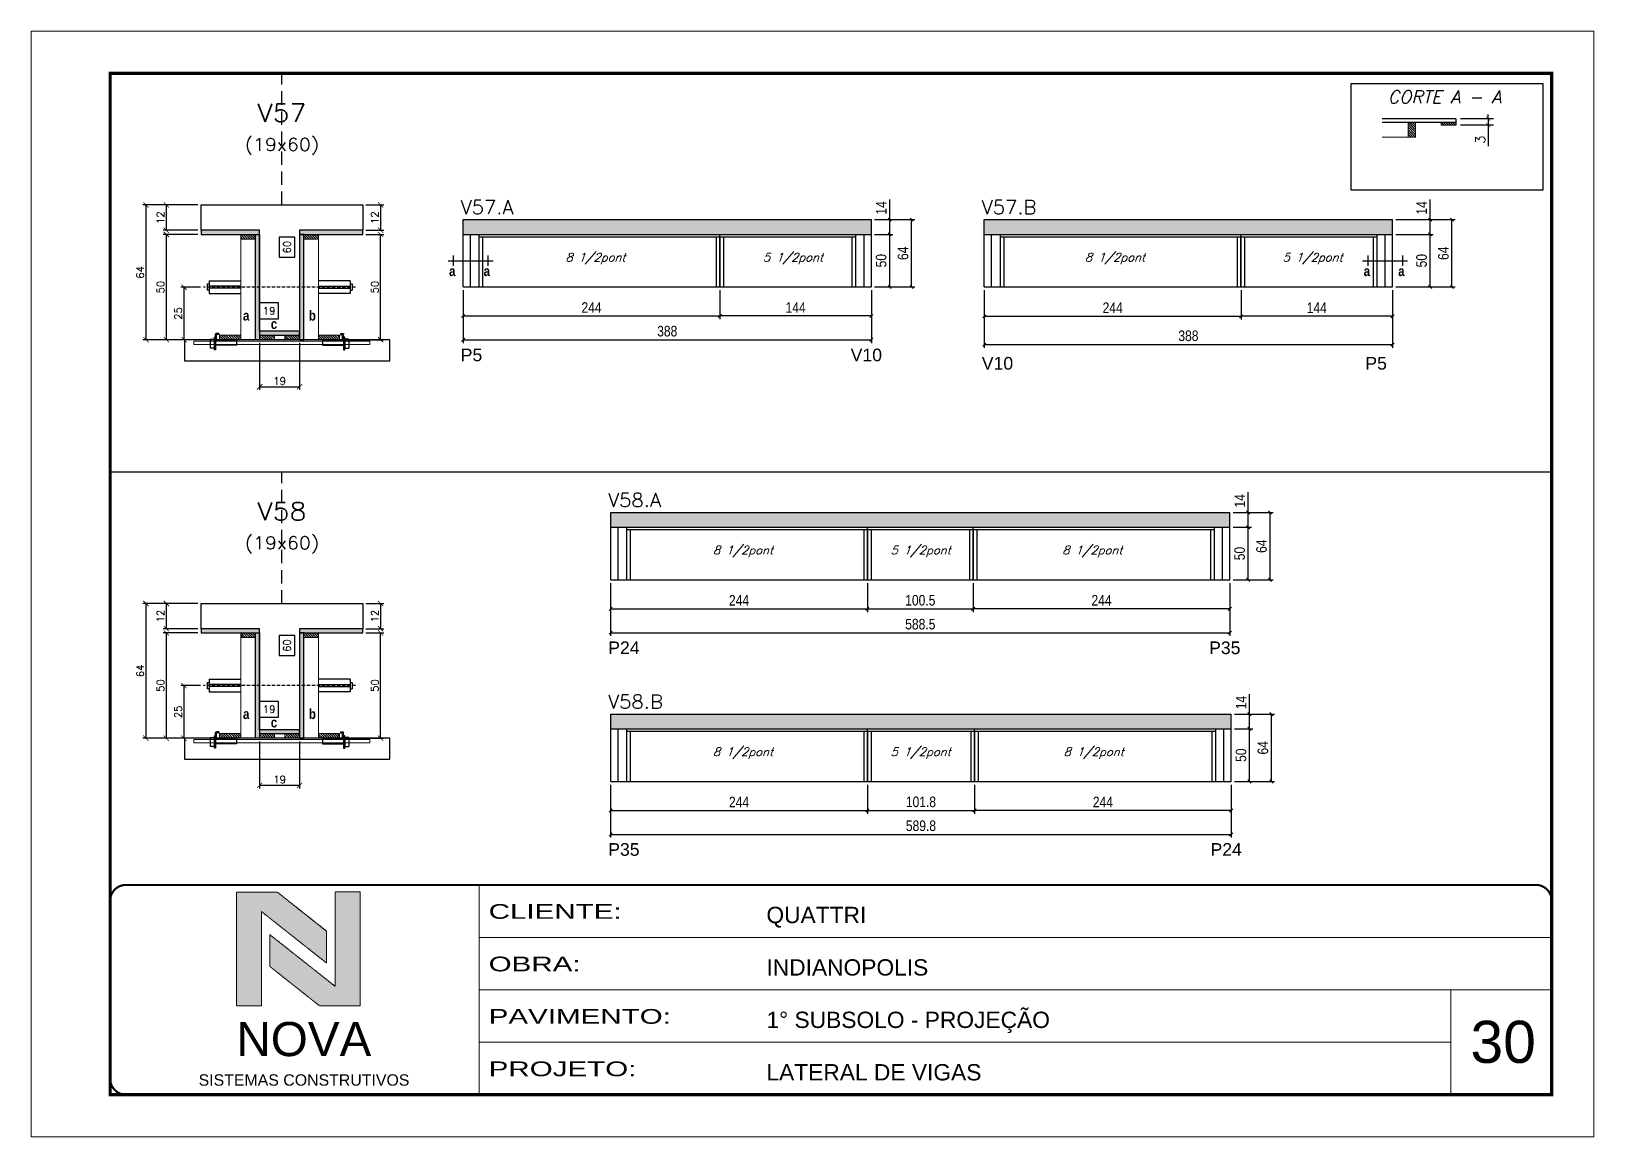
# Model space of a CAD drawing. Header units: millimetres. Extents: x 2921 to 9246, y 316 to 11751.
# Drawn here: x 4506 to 5991, y 1464 to 2514 of the extents above; entities that cross this region are included whole.
import ezdxf
from ezdxf.enums import TextEntityAlignment as Align

# ---------------------------------------------------------------- set-up
doc = ezdxf.new("R2010")
doc.units = ezdxf.units.MM
for name, pattern in [('CONTINUO', [0]), ('DASHED', [0.75, 0.5, -0.25]), ('HIDDEN', [9.525, 6.35, -3.175])]:
    doc.linetypes.add(name, pattern=pattern)
for name, color, linetype in [('1', 3, 'Continuous'), ('5', 5, 'Continuous'), ('8', 8, 'Continuous'), ('barrote', 251, 'Continuous'), ('COTA', 241, 'Continuous'), ('Cota Seção (2x)', 4, 'Continuous'), ('Cotas', 1, 'Continuous'), ('detalhes', 4, 'Continuous'), ('Hachura', 253, 'Continuous'), ('NOMENCLATURA', 7, 'Continuous'), ('Painéis', 200, 'Continuous'), ('presilha', 1, 'Continuous'), ('SARR_2.2x7', 40, 'Continuous'), ('SARR_3.5x7', 81, 'Continuous'), ('TENSOR', 3, 'Continuous'), ('texto', 7, 'Continuous'), ('Texto de Titulo', 7, 'Continuous'), ('Texto Qtd Sarr', 242, 'Continuous')]:
    doc.layers.add(name, color=color, linetype=linetype)
for name, color, linetype, lineweight in [('CARIMBO', 255, 'Continuous', 9), ('CARIMBO-LEGENDA', 75, 'Continuous', 15), ('CONCRETO', 251, 'Continuous', 25), ('Folhas', 255, 'Continuous', 9), ('Madeira', 126, 'Continuous', 18), ('SARRAFO DE PRESSAO', 251, 'DASHED', 9), ('SCO-___-LAJ', 2, 'Continuous', 0), ('TEXTO PILAR', 3, 'Continuous', 15), ('Texto Seção', 7, 'Continuous', 15)]:
    doc.layers.add(name, color=color, linetype=linetype, lineweight=lineweight)
doc.styles.add('arial', font='arial.ttf')
doc.styles.add('COTA TECNICA', font='techl___.ttf', dxfattribs={"height": 10})
doc.styles.add('REGUA-120', font='ROMANS.shx', dxfattribs={"height": 15})
doc.styles.add('Romans', font='romans.shx')
doc.styles.get("Standard").update_dxf_attribs({"font": 'arial.ttf'})
doc.styles.add('TECNICA', font='techb___.ttf', dxfattribs={"height": 10})
doc.styles.add('Tecnologia', font='')
doc.styles.get('Tecnologia').set_extended_font_data('Forgotten Futurist')
doc.dimstyles.new('COTA PARA DETALHES', dxfattribs={"dimtxt": 9, "dimasz": 4, "dimexe": 5, "dimexo": 5, "dimgap": 3, "dimtad": 1, "dimdec": 1, "dimlfac": 0.5, "dimzin": 12, "dimdsep": 46, "dimtxsty": 'Romans', "dimblk": 'ARCHTICK', "dimcen": 10, "dimdle": 5, "dimclrd": 4, "dimclre": 4, "dimclrt": 240, "dimadec": 1, "dimazin": 3, "dimtfac": 1, "dimtdec": 1, "dimtmove": 0, "dimatfit": 3, "dimldrblk": 'ARCHTICK', "dimfxl": 1, "dimtolj": 1, "dimtzin": 12, "dimarcsym": 0})
doc.dimstyles.new('Cota Seção (2x)', dxfattribs={"dimtxt": 7, "dimasz": 5, "dimexe": 3, "dimexo": 3, "dimgap": 2, "dimtad": 3, "dimdec": 1, "dimlfac": 0.5, "dimzin": 12, "dimdsep": 46, "dimtxsty": 'Romans', "dimblk": 'ARCHTICK', "dimcen": 0, "dimclrd": 4, "dimclre": 4, "dimclrt": 1, "dimadec": 1, "dimazin": 3, "dimtfac": 1, "dimtdec": 1, "dimtmove": 0, "dimatfit": 3, "dimldrblk": 'OBLIQUE', "dimfxl": 1, "dimtolj": 1, "dimtzin": 12, "dimarcsym": 0})
doc.dimstyles.new('Cota Seção interna', dxfattribs={"dimtxt": 7, "dimasz": 6, "dimexe": 0.18, "dimexo": 2, "dimgap": -4, "dimtad": 3, "dimdec": 1, "dimlfac": 0.5, "dimzin": 12, "dimdsep": 46, "dimtxsty": 'Romans', "dimblk": 'ARCHTICK', "dimcen": 0.09, "dimse1": 1, "dimse2": 1, "dimsd1": 1, "dimsd2": 1, "dimclrd": 180, "dimclre": 5, "dimclrt": 1, "dimadec": 0, "dimazin": 3, "dimtfac": 1, "dimtdec": 1, "dimtofl": 0, "dimtmove": 0, "dimatfit": 3, "dimldrblk": 'ARCHTICK', "dimfxl": 1, "dimtolj": 1, "dimtzin": 0, "dimarcsym": 0})
doc.dimstyles.new('PAINEL', dxfattribs={"dimtxt": 10, "dimasz": 3, "dimexe": 3, "dimexo": 3, "dimgap": 3, "dimtad": 1, "dimdec": 1, "dimzin": 12, "dimdsep": 46, "dimtxsty": 'COTA TECNICA', "dimblk1": 'OBLIQUE', "dimblk2": 'OBLIQUE', "dimsah": 1, "dimcen": 0.9, "dimclrd": 4, "dimclre": 4, "dimclrt": 240, "dimadec": 1, "dimazin": 3, "dimtfac": 1, "dimtdec": 1, "dimtmove": 0, "dimatfit": 3, "dimfxl": 1, "dimtolj": 1, "dimtzin": 12, "dimarcsym": 0})
pattern_1 = [(315, (27679.8044, -6008.1444), (1.12253202, 1.12253202), [])]
pattern_2 = [(315, (1206.036, -9148.322), (1.12253202, 1.12253202), [])]
pattern_3 = [(315, (27679.8044, -6386.6006), (1.12253202, 1.12253202), [])]

msp = doc.modelspace()

# ---------------------------------------------------------------- texts
at = {"layer": '5', "linetype": 'Continuous'}
for s, p in [('P5', (4914.29, 2201.07)), ('V10', (5284.88, 2201.07)), ('V10', (5409.52, 2193.14)), ('P5', (5774.04, 2193.14)), ('P24', (5054.48, 1922.91)), ('P35', (5625.56, 1922.91)), ('P35', (5054.48, 1731.36)), ('P24', (5626.86, 1731.36))]:
    msp.add_text(s, height=12, rotation=0.00004, dxfattribs=at).set_placement(p)
at = {"layer": 'CARIMBO', "style": 'arial'}
msp.add_text('30', height=40, dxfattribs=at).set_placement((5873.99, 1534.64))
at = {"layer": 'detalhes', "style": 'TECNICA'}
for s, p in [('a', (4903.24, 2281.95)), ('a', (4936.02, 2281.95)), ('a', (5772.46, 2281.95)), ('a', (5805.24, 2281.95)), ('a', (4707.36, 2239.7)), ('b', (4769.9, 2239.69)), ('c', (4733.78, 2231.74)), ('b', (4769.9, 1861.23)), ('a', (4707.36, 1861.24)), ('c', (4733.78, 1853.28))]:
    msp.add_text(s, height=9.6, dxfattribs=at).set_placement(p)
at = {"layer": 'texto', "color": 2, "char_height": 8, "attachment_point": 5, "style": 'Romans'}
for s, insert in [('{\\Q19;\\C256;8 1/2pont}', (5042.39, 2298.52)), ('{\\Q19;\\C256;5 1/2pont}', (5230.09, 2298.52)), ('{\\Q19;\\C256;8 1/2pont}', (5536.15, 2298.52)), ('{\\Q19;\\C256;5 1/2pont}', (5723.94, 2298.52)), ('{\\Q19;\\C256;8 1/2pont}', (5182.58, 2020.35)), ('{\\Q19;\\C256;5 1/2pont}', (5351.45, 2020.35)), ('{\\Q19;\\C256;8 1/2pont}', (5514.6, 2020.35)), ('{\\Q19;\\C256;8 1/2pont}', (5182.58, 1828.8)), ('{\\Q19;\\C256;5 1/2pont}', (5351.45, 1828.8)), ('{\\Q19;\\C256;8 1/2pont}', (5515.9, 1828.8))]:
    msp.add_mtext(s, dxfattribs=dict(at, insert=insert))
at = {"layer": 'TEXTO PILAR', "color": 3, "style": 'Romans', "oblique": 15}
msp.add_text('CORTE A - A', height=12, dxfattribs=at).set_placement((5849.26, 2452.11), align=Align.MIDDLE)
at = {"layer": 'Texto Seção', "style": 'REGUA-120', "width": 1.05}
for s, p in [('V57.A', (4914.17, 2340.92)), ('V57.B', (5409.39, 2340.92)), ('V58.A', (5054.35, 2062.76)), ('V58.B', (5054.35, 1871.2))]:
    msp.add_text(s, height=13, dxfattribs=at).set_placement(p)

# ---------------------------------------------------------------- blocks, each defined once
blk = doc.blocks.new('A$C64660E27')
at = {"layer": 'COTA', "true_color": 0x1a1a1a}
h = blk.add_hatch(color=250, dxfattribs=at)
h.dxf.hatch_style = 1
h.paths.add_polyline_path([(185.4, -11.6), (142.4, -11.6), (142.4, -131.6), (168.8, -131.6), (168.8, -32.2), (237.7, -86.7), (237.7, -53)])
at = {"layer": 'COTA'}
h = blk.add_hatch(color=20, dxfattribs=at)
h.dxf.hatch_style = 1
h.paths.add_polyline_path([(273, -11.4), (246.6, -11.4), (246.6, -111.1), (177.7, -56.6), (177.7, -90.2), (230, -131.6), (273, -131.6)])
for p, q in [((142.4, -131.6), (142.4, -11.6)), ((142.4, -11.6), (185.4, -11.6)), ((185.4, -11.6), (237.7, -53)), ((273, -11.4), (246.6, -11.4)), ((246.6, -111.1), (246.6, -11.4)), ((273, -11.4), (273, -131.6)), ((168.8, -32.2), (237.7, -86.7)), ((168.8, -131.6), (168.8, -32.2)), ((246.6, -111.1), (177.7, -56.6)), ((177.7, -90.2), (177.7, -56.6)), ((237.7, -86.7), (237.7, -53)), ((230, -131.6), (177.7, -90.2)), ((142.4, -131.6), (168.8, -131.6)), ((273, -131.6), (230, -131.6))]:
    blk.add_line(p, q)
at = {"layer": 'CARIMBO-LEGENDA', "color": 7, "linetype": 'Continuous', "ltscale": 100, "style": 'arial'}
blk.add_text('NOVA', height=36, dxfattribs=at).set_placement((142.4, -184.8))
at = {"layer": 'CARIMBO-LEGENDA', "color": 7, "linetype": 'Continuous', "style": 'arial'}
blk.add_text('SISTEMAS CONSTRUTIVOS', height=12, dxfattribs=at).set_placement((102.5, -216))
blk = doc.blocks.new('9999999999')
at = {"color": 30, "linetype": 'CONTINUO'}
for p, q in [((98564.6, 34230.2), (98564.6, 34429.4)), ((98564.6, 34379.6), (99584, 34379.6)), ((98564.6, 34329.8), (99488, 34329.8)), ((99584, 34329.8), (99488, 34329.8)), ((99488, 34329.8), (99488, 34230.2)), ((98564.6, 34280), (99488, 34280))]:
    blk.add_line(p, q, dxfattribs=at)
at = {"color": 30, "linetype": 'CONTINUO', "const_width": 2}
blk.add_lwpolyline([(99584, 34230.2), (99584, 34414.4, 0.414214), (99569, 34429.4), (98229, 34429.4, 0.414214), (98214, 34414.4), (98214, 34245.2, 0.414214), (98229, 34230.2), (99584, 34230.2)], format="xyb", dxfattribs=at)
at = {"layer": 'Folhas'}
blk.add_lwpolyline([(98139, 34190.2), (99624, 34190.2), (99624, 35240.2), (98139, 35240.2)], close=True, dxfattribs=at)
at = {"layer": 'Folhas', "color": 30, "const_width": 3}
blk.add_lwpolyline([(98214, 34230.2), (99584, 34230.2), (99584, 35200.2), (98214, 35200.2)], close=True, dxfattribs=at)
at = {"xscale": 0.9, "yscale": 0.9, "zscale": 0.9}
blk.add_blockref('A$C64660E27', (98205.8, 34433.1), dxfattribs=at)
at = {"color": 7, "linetype": 'Continuous', "ltscale": 5, "style": 'arial'}
for s, height, p in [('QUATTRI', 15.48, (98837.7, 34393.1)), ('INDIANOPOLIS', 15.483, (98837.7, 34343.3)), ('1° SUBSOLO - PROJEÇÃO', 15.483, (98837.7, 34293.5)), ('LATERAL DE VIGAS', 15.483, (98837.7, 34243.7))]:
    blk.add_text(s, height=height, dxfattribs=at).set_placement(p)
at = {"layer": 'Folhas', "color": 7, "style": 'Tecnologia', "width": 1.5}
for s, p in [('CLIENTE:', (98573.7, 34397.2)), ('OBRA:', (98573.7, 34347.3)), ('PAVIMENTO:', (98573.7, 34297.5)), ('PROJETO:', (98573.7, 34247.7))]:
    blk.add_text(s, height=14, dxfattribs=at).set_placement(p)
blk = doc.blocks.new('_Oblique')
at = {"layer": '1', "color": 0, "lineweight": -2}
blk.add_line((-0.5, -0.5), (0.5, 0.5), dxfattribs=at)
blk = doc.blocks.new('*D557')
at = {"layer": 'Defpoints', "color": 0, "transparency": 16777216}
for p in [(5160.6, 2271.6), (5304.6, 2271.6), (5160.6, 2244.1)]:
    blk.add_point(p, dxfattribs=at)
at = {"layer": 'Painéis', "color": 4, "lineweight": -2, "transparency": 16777216}
for p, q in [((5160.6, 2268.6), (5160.6, 2241.1)), ((5304.6, 2268.6), (5304.6, 2241.1)), ((5304.6, 2244.1), (5160.6, 2244.1))]:
    blk.add_line(p, q, dxfattribs=at)
at = {"layer": 'Painéis', "color": 4, "lineweight": -2, "transparency": 16777216, "xscale": 3, "yscale": 3, "zscale": 3, "rotation": 180}
blk.add_blockref('_Oblique', (5160.6, 2244.1), dxfattribs=at)
at = {"layer": 'Painéis', "color": 4, "lineweight": -2, "transparency": 16777216, "xscale": 3, "yscale": 3, "zscale": 3}
blk.add_blockref('_Oblique', (5304.6, 2244.1), dxfattribs=at)
at = {"layer": 'Painéis', "color": 240, "lineweight": 5, "transparency": 16777216, "insert": (5232.6, 2252.1), "char_height": 10, "attachment_point": 5, "style": 'COTA TECNICA'}
blk.add_mtext('\\A1;144', dxfattribs=at)
blk = doc.blocks.new('titulo1')
at = {"layer": 'Defpoints', "color": 252, "linetype": 'HIDDEN', "ltscale": 2}
blk.add_line((0, 0), (0, 125), dxfattribs=at)
at = {"layer": 'Defpoints', "style": 'Romans', "oblique": 15}
blk.add_attdef('FOLHA', text='', height=10, dxfattribs=at).set_placement((0, 15.6), align=Align.MIDDLE_CENTER)
at = {"layer": 'Texto Qtd Sarr', "color": 3, "style": 'Romans', "oblique": 15}
for tag, height, p in [('TITULO', 17, (0, 71.4)), ('SEÇÃO', 12, (0, 41.5))]:
    blk.add_attdef(tag, text='', height=height, dxfattribs=at).set_placement(p, align=Align.MIDDLE_CENTER)
blk = doc.blocks.new('_ArchTick')
at = {"color": 0, "linetype": 'ByBlock', "const_width": 0.15}
blk.add_lwpolyline([(-0.5, -0.5), (0.5, 0.5)], dxfattribs=at)
blk = doc.blocks.new('*D558')
at = {"layer": 'COTA', "color": 4, "lineweight": -2, "transparency": 16777216}
for p, q in [((4824.2, 2349.5), (4841.1, 2349.5)), ((4838.1, 2349.5), (4838.1, 2325.5)), ((4824.2, 2325.5), (4841.1, 2325.5))]:
    blk.add_line(p, q, dxfattribs=at)
at = {"layer": 'Defpoints', "color": 0, "transparency": 16777216}
for p in [(4821.2, 2349.5), (4821.2, 2325.5), (4838.1, 2325.5)]:
    blk.add_point(p, dxfattribs=at)
at = {"layer": 'COTA', "color": 4, "lineweight": -2, "transparency": 16777216, "xscale": 5, "yscale": 5, "zscale": 5}
for p, rotation in [((4838.1, 2349.5), 90), ((4838.1, 2325.5), 270)]:
    blk.add_blockref('_ArchTick', p, dxfattribs=dict(at, rotation=rotation))
at = {"layer": 'COTA', "color": 1, "transparency": 16777216, "insert": (4832.6, 2337.5), "char_height": 7, "attachment_point": 5, "rotation": 90, "style": 'Romans'}
blk.add_mtext('\\A1;12', dxfattribs=at)
blk = doc.blocks.new('*D559')
at = {"layer": 'COTA', "color": 4, "lineweight": -2, "transparency": 16777216}
for p, q in [((4664.6, 2349.5), (4612.2, 2349.5)), ((4615.2, 2221.5), (4615.2, 2349.5)), ((4686.6, 2221.5), (4612.2, 2221.5))]:
    blk.add_line(p, q, dxfattribs=at)
at = {"layer": 'Defpoints', "color": 0, "transparency": 16777216}
for p in [(4615.2, 2349.5), (4667.6, 2349.5), (4689.6, 2221.5)]:
    blk.add_point(p, dxfattribs=at)
at = {"layer": 'COTA', "color": 4, "lineweight": -2, "transparency": 16777216, "xscale": 5, "yscale": 5, "zscale": 5}
for p, rotation in [((4615.2, 2349.5), 90), ((4615.2, 2221.5), 270)]:
    blk.add_blockref('_ArchTick', p, dxfattribs=dict(at, rotation=rotation))
at = {"layer": 'COTA', "color": 1, "transparency": 16777216, "insert": (4609.7, 2285.5), "char_height": 7, "attachment_point": 5, "rotation": 90, "style": 'Romans'}
blk.add_mtext('\\A1;64', dxfattribs=at)
blk = doc.blocks.new('*D560')
at = {"layer": 'COTA', "color": 4, "lineweight": -2, "transparency": 16777216}
for p, q in [((4824.2, 2321.5), (4841.1, 2321.5)), ((4838.1, 2221.5), (4838.1, 2321.5)), ((4797.8, 2221.5), (4841.1, 2221.5))]:
    blk.add_line(p, q, dxfattribs=at)
at = {"layer": 'Defpoints', "color": 0, "transparency": 16777216}
for p in [(4821.2, 2321.5), (4838.1, 2321.5), (4794.8, 2221.5)]:
    blk.add_point(p, dxfattribs=at)
at = {"layer": 'COTA', "color": 4, "lineweight": -2, "transparency": 16777216, "xscale": 5, "yscale": 5, "zscale": 5}
for p, rotation in [((4838.1, 2321.5), 90), ((4838.1, 2221.5), 270)]:
    blk.add_blockref('_ArchTick', p, dxfattribs=dict(at, rotation=rotation))
at = {"layer": 'COTA', "color": 1, "transparency": 16777216, "insert": (4832.6, 2271.5), "char_height": 7, "attachment_point": 5, "rotation": 90, "style": 'Romans'}
blk.add_mtext('\\A1;50', dxfattribs=at)
blk = doc.blocks.new('*D561')
at = {"layer": 'Cota Seção (2x)', "color": 180, "lineweight": -2, "transparency": 16777216}
for p, q in [((4756.7, 2319), (4741.7, 2319)), ((4741.7, 2319), (4741.7, 2300)), ((4756.7, 2300), (4756.7, 2319)), ((4741.7, 2300), (4756.7, 2300))]:
    blk.add_line(p, q, dxfattribs=at)
at = {"layer": 'Defpoints', "color": 0, "transparency": 16777216}
for p in [(4760.7, 2349.5), (4772.2, 2349.5), (4772.2, 2229.5)]:
    blk.add_point(p, dxfattribs=at)
at = {"layer": 'Cota Seção (2x)', "color": 1, "transparency": 16777216, "insert": (4749.2, 2309.5), "char_height": 7, "attachment_point": 5, "rotation": 90, "style": 'Romans'}
blk.add_mtext('\\A1;60', dxfattribs=at)
blk = doc.blocks.new('*D562')
at = {"layer": 'COTA', "color": 4, "lineweight": -2, "transparency": 16777216}
for p, q in [((4664.6, 2349.5), (4631.5, 2349.5)), ((4634.5, 2349.5), (4634.5, 2325.5)), ((4664.6, 2325.5), (4631.5, 2325.5))]:
    blk.add_line(p, q, dxfattribs=at)
at = {"layer": 'Defpoints', "color": 0, "transparency": 16777216}
for p in [(4667.6, 2349.5), (4634.5, 2325.5), (4667.6, 2325.5)]:
    blk.add_point(p, dxfattribs=at)
at = {"layer": 'COTA', "color": 4, "lineweight": -2, "transparency": 16777216, "xscale": 5, "yscale": 5, "zscale": 5}
for p, rotation in [((4634.5, 2349.5), 90), ((4634.5, 2325.5), 270)]:
    blk.add_blockref('_ArchTick', p, dxfattribs=dict(at, rotation=rotation))
at = {"layer": 'COTA', "color": 1, "transparency": 16777216, "insert": (4629, 2337.5), "char_height": 7, "attachment_point": 5, "rotation": 90, "style": 'Romans'}
blk.add_mtext('\\A1;12', dxfattribs=at)
blk = doc.blocks.new('*D563')
at = {"layer": 'COTA', "color": 4, "lineweight": -2, "transparency": 16777216}
for p, q in [((4664.6, 2321.5), (4631.5, 2321.5)), ((4634.5, 2321.5), (4634.5, 2221.5)), ((4686.6, 2221.5), (4631.5, 2221.5))]:
    blk.add_line(p, q, dxfattribs=at)
at = {"layer": 'Defpoints', "color": 0, "transparency": 16777216}
for p in [(4667.6, 2321.5), (4634.5, 2221.5), (4689.6, 2221.5)]:
    blk.add_point(p, dxfattribs=at)
at = {"layer": 'COTA', "color": 4, "lineweight": -2, "transparency": 16777216, "xscale": 5, "yscale": 5, "zscale": 5}
for p, rotation in [((4634.5, 2321.5), 90), ((4634.5, 2221.5), 270)]:
    blk.add_blockref('_ArchTick', p, dxfattribs=dict(at, rotation=rotation))
at = {"layer": 'COTA', "color": 1, "transparency": 16777216, "insert": (4629, 2271.5), "char_height": 7, "attachment_point": 5, "rotation": 90, "style": 'Romans'}
blk.add_mtext('\\A1;50', dxfattribs=at)
blk = doc.blocks.new('PRESILHA METÁLICA 1')
at = {"layer": 'presilha'}
for p, q in [((0, 13), (6, 13)), ((0, 13), (0, 0)), ((6, 0), (0, 0)), ((6, 15.5), (7.5, 15.5)), ((6, -2.5), (6, 15.5)), ((6, 13), (6, 0)), ((7.5, 10.6), (7.5, 19.9)), ((7.5, 15.5), (7.5, -2.5)), ((37.5, 4.1), (7.5, 4.1)), ((12, 21), (8.6, 21)), ((9, 11.6), (9, 18.9)), ((12, 19.5), (9.6, 19.5)), ((37.5, 11), (9.6, 11)), ((12, 21), (12, 19.5)), ((37.5, 11), (37.5, 4.1)), ((7.5, -2.5), (6, -2.5))]:
    blk.add_line(p, q, dxfattribs=at)
for centre, radius, start, end in [((8.6, 19.9), 1.14, 90, 180), ((9.6, 18.9), 0.57, 90, 180), ((9.6, 11.6), 0.57, 180, 270)]:
    blk.add_arc(centre, radius, start, end, dxfattribs=at)
blk = doc.blocks.new('*D564')
at = {"layer": 'COTA', "color": 4, "lineweight": -2, "transparency": 16777216}
for p, q in [((4723.2, 2218.5), (4723.2, 2173.8)), ((4761.2, 2218.5), (4761.2, 2173.8)), ((4723.2, 2176.8), (4761.2, 2176.8))]:
    blk.add_line(p, q, dxfattribs=at)
at = {"layer": 'Defpoints', "color": 0, "transparency": 16777216}
for p in [(4723.2, 2221.5), (4761.2, 2221.5), (4761.2, 2176.8)]:
    blk.add_point(p, dxfattribs=at)
at = {"layer": 'COTA', "color": 4, "lineweight": -2, "transparency": 16777216, "xscale": 5, "yscale": 5, "zscale": 5, "rotation": 180}
blk.add_blockref('_ArchTick', (4723.2, 2176.8), dxfattribs=at)
at = {"layer": 'COTA', "color": 4, "lineweight": -2, "transparency": 16777216, "xscale": 5, "yscale": 5, "zscale": 5}
blk.add_blockref('_ArchTick', (4761.2, 2176.8), dxfattribs=at)
at = {"layer": 'COTA', "color": 1, "transparency": 16777216, "insert": (4742.2, 2182.3), "char_height": 7, "attachment_point": 5, "style": 'Romans'}
blk.add_mtext('\\A1;19', dxfattribs=at)
blk = doc.blocks.new('*D1040')
at = {"layer": 'COTA', "color": 4, "lineweight": -2, "transparency": 16777216}
for p, q in [((4666.9, 2271.5), (4648.3, 2271.5)), ((4651.3, 2271.5), (4651.3, 2221.5)), ((4666.9, 2221.5), (4648.3, 2221.5))]:
    blk.add_line(p, q, dxfattribs=at)
at = {"layer": 'Defpoints', "color": 0, "transparency": 16777216}
for p in [(4669.9, 2271.5), (4651.3, 2221.5), (4669.9, 2221.5)]:
    blk.add_point(p, dxfattribs=at)
at = {"layer": 'COTA', "color": 4, "lineweight": -2, "transparency": 16777216, "xscale": 5, "yscale": 5, "zscale": 5}
for p, rotation in [((4651.3, 2271.5), 90), ((4651.3, 2221.5), 270)]:
    blk.add_blockref('_ArchTick', p, dxfattribs=dict(at, rotation=rotation))
at = {"layer": 'COTA', "color": 1, "transparency": 16777216, "insert": (4645.8, 2246.5), "char_height": 7, "attachment_point": 5, "rotation": 90, "style": 'Romans'}
blk.add_mtext('\\A1;25', dxfattribs=at)
blk = doc.blocks.new('*D581')
at = {"layer": 'Cota Seção (2x)', "color": 180, "lineweight": -2, "transparency": 16777216}
for p, q in [((4741.2, 2256.5), (4723.2, 2256.5)), ((4723.2, 2256.5), (4723.2, 2241.5)), ((4741.2, 2241.5), (4741.2, 2256.5)), ((4723.2, 2241.5), (4741.2, 2241.5))]:
    blk.add_line(p, q, dxfattribs=at)
at = {"layer": 'Defpoints', "color": 0, "transparency": 16777216}
for p in [(4761.2, 2237.5), (4723.2, 2221.5), (4761.2, 2221.5)]:
    blk.add_point(p, dxfattribs=at)
at = {"layer": 'Cota Seção (2x)', "color": 1, "transparency": 16777216, "insert": (4732.2, 2249), "char_height": 7, "attachment_point": 5, "style": 'Romans'}
blk.add_mtext('\\A1;19', dxfattribs=at)
blk = doc.blocks.new('*D1044')
at = {"layer": 'Defpoints', "color": 0, "transparency": 16777216}
for p in [(5304.6, 2335.6), (5342.8, 2335.6), (5304.6, 2271.6)]:
    blk.add_point(p, dxfattribs=at)
at = {"layer": 'Painéis', "color": 4, "lineweight": -2, "transparency": 16777216}
for p, q in [((5307.6, 2335.6), (5345.8, 2335.6)), ((5342.8, 2271.6), (5342.8, 2335.6)), ((5307.6, 2271.6), (5345.8, 2271.6))]:
    blk.add_line(p, q, dxfattribs=at)
at = {"layer": 'Painéis', "color": 4, "lineweight": -2, "transparency": 16777216, "xscale": 3, "yscale": 3, "zscale": 3}
for p, rotation in [((5342.8, 2335.6), 90), ((5342.8, 2271.6), 270)]:
    blk.add_blockref('_Oblique', p, dxfattribs=dict(at, rotation=rotation))
at = {"layer": 'Painéis', "color": 240, "lineweight": 5, "transparency": 16777216, "insert": (5334.7, 2303.6), "char_height": 10, "attachment_point": 5, "rotation": 90, "style": 'COTA TECNICA'}
blk.add_mtext('\\A1;64', dxfattribs=at)
blk = doc.blocks.new('*D1045')
at = {"layer": 'Defpoints', "color": 0, "transparency": 16777216}
for p in [(5304.6, 2321.6), (5322, 2321.6), (5304.6, 2271.6)]:
    blk.add_point(p, dxfattribs=at)
at = {"layer": 'Painéis', "color": 4, "lineweight": -2, "transparency": 16777216}
for p, q in [((5307.6, 2321.6), (5325, 2321.6)), ((5322, 2271.6), (5322, 2321.6)), ((5307.6, 2271.6), (5325, 2271.6))]:
    blk.add_line(p, q, dxfattribs=at)
at = {"layer": 'Painéis', "color": 4, "lineweight": -2, "transparency": 16777216, "xscale": 3, "yscale": 3, "zscale": 3}
for p, rotation in [((5322, 2321.6), 90), ((5322, 2271.6), 270)]:
    blk.add_blockref('_Oblique', p, dxfattribs=dict(at, rotation=rotation))
at = {"layer": 'Painéis', "color": 240, "lineweight": 5, "transparency": 16777216, "insert": (5313.9, 2296.6), "char_height": 10, "attachment_point": 5, "rotation": 90, "style": 'COTA TECNICA'}
blk.add_mtext('\\A1;50', dxfattribs=at)
blk = doc.blocks.new('*D1046')
at = {"layer": 'Defpoints', "color": 0, "transparency": 16777216}
for p in [(5304.6, 2335.6), (5322, 2335.6), (5304.6, 2321.6)]:
    blk.add_point(p, dxfattribs=at)
at = {"layer": 'Painéis', "color": 4, "lineweight": -2, "transparency": 16777216}
for p, q in [((5322, 2335.6), (5322, 2354.7)), ((5307.6, 2335.6), (5325, 2335.6)), ((5322, 2321.6), (5322, 2335.6)), ((5307.6, 2321.6), (5325, 2321.6))]:
    blk.add_line(p, q, dxfattribs=at)
at = {"layer": 'Painéis', "color": 4, "lineweight": -2, "transparency": 16777216, "xscale": 3, "yscale": 3, "zscale": 3}
for p, rotation in [((5322, 2335.6), 90), ((5322, 2321.6), 270)]:
    blk.add_blockref('_Oblique', p, dxfattribs=dict(at, rotation=rotation))
at = {"layer": 'Painéis', "color": 240, "lineweight": 5, "transparency": 16777216, "insert": (5314, 2346.7), "char_height": 10, "attachment_point": 5, "rotation": 90, "style": 'COTA TECNICA'}
blk.add_mtext('\\A1;14', dxfattribs=at)
blk = doc.blocks.new('*D1047')
at = {"layer": 'Defpoints', "color": 0, "transparency": 16777216}
for p in [(4916.6, 2271.6), (5160.6, 2271.6), (5160.6, 2244.1)]:
    blk.add_point(p, dxfattribs=at)
at = {"layer": 'Painéis', "color": 4, "lineweight": -2, "transparency": 16777216}
for p, q in [((4916.6, 2268.6), (4916.6, 2241.1)), ((5160.6, 2268.6), (5160.6, 2241.1)), ((4916.6, 2244.1), (5160.6, 2244.1))]:
    blk.add_line(p, q, dxfattribs=at)
at = {"layer": 'Painéis', "color": 4, "lineweight": -2, "transparency": 16777216, "xscale": 3, "yscale": 3, "zscale": 3, "rotation": 180}
blk.add_blockref('_Oblique', (4916.6, 2244.1), dxfattribs=at)
at = {"layer": 'Painéis', "color": 4, "lineweight": -2, "transparency": 16777216, "xscale": 3, "yscale": 3, "zscale": 3}
blk.add_blockref('_Oblique', (5160.6, 2244.1), dxfattribs=at)
at = {"layer": 'Painéis', "color": 240, "lineweight": 5, "transparency": 16777216, "insert": (5038.6, 2252.1), "char_height": 10, "attachment_point": 5, "style": 'COTA TECNICA'}
blk.add_mtext('\\A1;244', dxfattribs=at)
blk = doc.blocks.new('*D582')
at = {"layer": 'COTA', "color": 4, "lineweight": -2, "transparency": 16777216}
for p, q in [((5890.8, 2431.5), (5890.8, 2435.5)), ((5864.5, 2431.5), (5895.8, 2431.5)), ((5864.5, 2425.5), (5895.8, 2425.5)), ((5890.8, 2431.5), (5890.8, 2425.5)), ((5890.8, 2425.5), (5890.8, 2405.5))]:
    blk.add_line(p, q, dxfattribs=at)
at = {"layer": 'Defpoints', "color": 0, "transparency": 16777216}
for p in [(5859.5, 2431.5), (5859.5, 2425.5), (5890.8, 2425.5)]:
    blk.add_point(p, dxfattribs=at)
at = {"layer": 'COTA', "color": 4, "lineweight": -2, "transparency": 16777216, "xscale": 4, "yscale": 4, "zscale": 4}
for p, rotation in [((5890.8, 2431.5), 270), ((5890.8, 2425.5), 90)]:
    blk.add_blockref('_ArchTick', p, dxfattribs=dict(at, rotation=rotation))
at = {"layer": 'COTA', "color": 240, "transparency": 16777216, "insert": (5883.3, 2411.5), "char_height": 9, "attachment_point": 5, "rotation": 90, "style": 'Romans'}
blk.add_mtext('\\A1;3', dxfattribs=at)
blk = doc.blocks.new('*D583')
at = {"layer": 'Defpoints', "color": 0, "transparency": 16777216}
for p in [(5655.9, 2271.6), (5799.9, 2271.6), (5655.9, 2243.8)]:
    blk.add_point(p, dxfattribs=at)
at = {"layer": 'Painéis', "color": 4, "lineweight": -2, "transparency": 16777216}
for p, q in [((5655.9, 2268.6), (5655.9, 2240.8)), ((5799.9, 2268.6), (5799.9, 2240.8)), ((5799.9, 2243.8), (5655.9, 2243.8))]:
    blk.add_line(p, q, dxfattribs=at)
at = {"layer": 'Painéis', "color": 4, "lineweight": -2, "transparency": 16777216, "xscale": 3, "yscale": 3, "zscale": 3, "rotation": 180}
blk.add_blockref('_Oblique', (5655.9, 2243.8), dxfattribs=at)
at = {"layer": 'Painéis', "color": 4, "lineweight": -2, "transparency": 16777216, "xscale": 3, "yscale": 3, "zscale": 3}
blk.add_blockref('_Oblique', (5799.9, 2243.8), dxfattribs=at)
at = {"layer": 'Painéis', "color": 240, "lineweight": 5, "transparency": 16777216, "insert": (5727.9, 2251.9), "char_height": 10, "attachment_point": 5, "style": 'COTA TECNICA'}
blk.add_mtext('\\A1;144', dxfattribs=at)
blk = doc.blocks.new('*D1048')
at = {"layer": 'Defpoints', "color": 0, "transparency": 16777216}
for p in [(5799.9, 2335.6), (5856.4, 2335.6), (5799.9, 2271.6)]:
    blk.add_point(p, dxfattribs=at)
at = {"layer": 'Painéis', "color": 4, "lineweight": -2, "transparency": 16777216}
for p, q in [((5802.9, 2335.6), (5859.4, 2335.6)), ((5856.4, 2271.6), (5856.4, 2335.6)), ((5802.9, 2271.6), (5859.4, 2271.6))]:
    blk.add_line(p, q, dxfattribs=at)
at = {"layer": 'Painéis', "color": 4, "lineweight": -2, "transparency": 16777216, "xscale": 3, "yscale": 3, "zscale": 3}
for p, rotation in [((5856.4, 2335.6), 90), ((5856.4, 2271.6), 270)]:
    blk.add_blockref('_Oblique', p, dxfattribs=dict(at, rotation=rotation))
at = {"layer": 'Painéis', "color": 240, "lineweight": 5, "transparency": 16777216, "insert": (5848.3, 2303.6), "char_height": 10, "attachment_point": 5, "rotation": 90, "style": 'COTA TECNICA'}
blk.add_mtext('\\A1;64', dxfattribs=at)
blk = doc.blocks.new('*D1049')
at = {"layer": 'Defpoints', "color": 0, "transparency": 16777216}
for p in [(5799.9, 2321.6), (5835.6, 2321.6), (5799.9, 2271.6)]:
    blk.add_point(p, dxfattribs=at)
at = {"layer": 'Painéis', "color": 4, "lineweight": -2, "transparency": 16777216}
for p, q in [((5802.9, 2321.6), (5838.6, 2321.6)), ((5835.6, 2271.6), (5835.6, 2321.6)), ((5802.9, 2271.6), (5838.6, 2271.6))]:
    blk.add_line(p, q, dxfattribs=at)
at = {"layer": 'Painéis', "color": 4, "lineweight": -2, "transparency": 16777216, "xscale": 3, "yscale": 3, "zscale": 3}
for p, rotation in [((5835.6, 2321.6), 90), ((5835.6, 2271.6), 270)]:
    blk.add_blockref('_Oblique', p, dxfattribs=dict(at, rotation=rotation))
at = {"layer": 'Painéis', "color": 240, "lineweight": 5, "transparency": 16777216, "insert": (5827.5, 2296.6), "char_height": 10, "attachment_point": 5, "rotation": 90, "style": 'COTA TECNICA'}
blk.add_mtext('\\A1;50', dxfattribs=at)
blk = doc.blocks.new('*D1050')
at = {"layer": 'Defpoints', "color": 0, "transparency": 16777216}
for p in [(5799.9, 2335.6), (5835.6, 2335.6), (5799.9, 2321.6)]:
    blk.add_point(p, dxfattribs=at)
at = {"layer": 'Painéis', "color": 4, "lineweight": -2, "transparency": 16777216}
for p, q in [((5835.6, 2335.6), (5835.6, 2354.7)), ((5802.9, 2335.6), (5838.6, 2335.6)), ((5835.6, 2321.6), (5835.6, 2335.6)), ((5802.9, 2321.6), (5838.6, 2321.6))]:
    blk.add_line(p, q, dxfattribs=at)
at = {"layer": 'Painéis', "color": 4, "lineweight": -2, "transparency": 16777216, "xscale": 3, "yscale": 3, "zscale": 3}
for p, rotation in [((5835.6, 2335.6), 90), ((5835.6, 2321.6), 270)]:
    blk.add_blockref('_Oblique', p, dxfattribs=dict(at, rotation=rotation))
at = {"layer": 'Painéis', "color": 240, "lineweight": 5, "transparency": 16777216, "insert": (5827.6, 2346.7), "char_height": 10, "attachment_point": 5, "rotation": 90, "style": 'COTA TECNICA'}
blk.add_mtext('\\A1;14', dxfattribs=at)
blk = doc.blocks.new('*D1051')
at = {"layer": 'Defpoints', "color": 0, "transparency": 16777216}
for p in [(5411.9, 2271.6), (5655.9, 2271.6), (5655.9, 2243.8)]:
    blk.add_point(p, dxfattribs=at)
at = {"layer": 'Painéis', "color": 4, "lineweight": -2, "transparency": 16777216}
for p, q in [((5411.9, 2268.6), (5411.9, 2240.8)), ((5655.9, 2268.6), (5655.9, 2240.8)), ((5411.9, 2243.8), (5655.9, 2243.8))]:
    blk.add_line(p, q, dxfattribs=at)
at = {"layer": 'Painéis', "color": 4, "lineweight": -2, "transparency": 16777216, "xscale": 3, "yscale": 3, "zscale": 3, "rotation": 180}
blk.add_blockref('_Oblique', (5411.9, 2243.8), dxfattribs=at)
at = {"layer": 'Painéis', "color": 4, "lineweight": -2, "transparency": 16777216, "xscale": 3, "yscale": 3, "zscale": 3}
blk.add_blockref('_Oblique', (5655.9, 2243.8), dxfattribs=at)
at = {"layer": 'Painéis', "color": 240, "lineweight": 5, "transparency": 16777216, "insert": (5533.9, 2251.9), "char_height": 10, "attachment_point": 5, "style": 'COTA TECNICA'}
blk.add_mtext('\\A1;244', dxfattribs=at)
blk = doc.blocks.new('*D1052')
at = {"layer": 'Defpoints', "color": 0, "transparency": 16777216}
for p in [(4916.6, 2271.6), (5304.6, 2271.6), (5304.6, 2221.4)]:
    blk.add_point(p, dxfattribs=at)
at = {"layer": 'Painéis', "color": 4, "lineweight": -2, "transparency": 16777216}
for p, q in [((4916.6, 2268.6), (4916.6, 2218.4)), ((5304.6, 2268.6), (5304.6, 2218.4)), ((4916.6, 2221.4), (5304.6, 2221.4))]:
    blk.add_line(p, q, dxfattribs=at)
at = {"layer": 'Painéis', "color": 4, "lineweight": -2, "transparency": 16777216, "xscale": 3, "yscale": 3, "zscale": 3, "rotation": 180}
blk.add_blockref('_Oblique', (4916.6, 2221.4), dxfattribs=at)
at = {"layer": 'Painéis', "color": 4, "lineweight": -2, "transparency": 16777216, "xscale": 3, "yscale": 3, "zscale": 3}
blk.add_blockref('_Oblique', (5304.6, 2221.4), dxfattribs=at)
at = {"layer": 'Painéis', "color": 240, "lineweight": 5, "transparency": 16777216, "insert": (5110.6, 2229.6), "char_height": 10, "attachment_point": 5, "style": 'COTA TECNICA'}
blk.add_mtext('\\A1;388', dxfattribs=at)
blk = doc.blocks.new('*D584')
at = {"layer": 'Defpoints', "color": 0, "transparency": 16777216}
for p in [(5411.9, 2271.6), (5799.9, 2271.6), (5799.9, 2216.9)]:
    blk.add_point(p, dxfattribs=at)
at = {"layer": 'Painéis', "color": 4, "lineweight": -2, "transparency": 16777216}
for p, q in [((5411.9, 2268.6), (5411.9, 2213.9)), ((5799.9, 2268.6), (5799.9, 2213.9)), ((5411.9, 2216.9), (5799.9, 2216.9))]:
    blk.add_line(p, q, dxfattribs=at)
at = {"layer": 'Painéis', "color": 4, "lineweight": -2, "transparency": 16777216, "xscale": 3, "yscale": 3, "zscale": 3, "rotation": 180}
blk.add_blockref('_Oblique', (5411.9, 2216.9), dxfattribs=at)
at = {"layer": 'Painéis', "color": 4, "lineweight": -2, "transparency": 16777216, "xscale": 3, "yscale": 3, "zscale": 3}
blk.add_blockref('_Oblique', (5799.9, 2216.9), dxfattribs=at)
at = {"layer": 'Painéis', "color": 240, "lineweight": 5, "transparency": 16777216, "insert": (5605.9, 2225.2), "char_height": 10, "attachment_point": 5, "style": 'COTA TECNICA'}
blk.add_mtext('\\A1;388', dxfattribs=at)
blk = doc.blocks.new('*D585')
at = {"layer": 'Defpoints', "color": 0, "transparency": 16777216}
for p in [(5401.3, 1993.4), (5645.3, 1993.4), (5401.3, 1965.9)]:
    blk.add_point(p, dxfattribs=at)
at = {"layer": 'Painéis', "color": 4, "lineweight": -2, "transparency": 16777216}
for p, q in [((5401.3, 1990.4), (5401.3, 1962.9)), ((5645.3, 1990.4), (5645.3, 1962.9)), ((5645.3, 1965.9), (5401.3, 1965.9))]:
    blk.add_line(p, q, dxfattribs=at)
at = {"layer": 'Painéis', "color": 4, "lineweight": -2, "transparency": 16777216, "xscale": 3, "yscale": 3, "zscale": 3, "rotation": 180}
blk.add_blockref('_Oblique', (5401.3, 1965.9), dxfattribs=at)
at = {"layer": 'Painéis', "color": 4, "lineweight": -2, "transparency": 16777216, "xscale": 3, "yscale": 3, "zscale": 3}
blk.add_blockref('_Oblique', (5645.3, 1965.9), dxfattribs=at)
at = {"layer": 'Painéis', "color": 240, "lineweight": 5, "transparency": 16777216, "insert": (5523.3, 1974), "char_height": 10, "attachment_point": 5, "style": 'COTA TECNICA'}
blk.add_mtext('\\A1;244', dxfattribs=at)
blk = doc.blocks.new('*D609')
at = {"layer": 'COTA', "color": 4, "lineweight": -2, "transparency": 16777216}
for p, q in [((4824.2, 1971), (4841.1, 1971)), ((4838.1, 1971), (4838.1, 1947)), ((4824.2, 1947), (4841.1, 1947))]:
    blk.add_line(p, q, dxfattribs=at)
at = {"layer": 'Defpoints', "color": 0, "transparency": 16777216}
for p in [(4821.2, 1971), (4821.2, 1947), (4838.1, 1947)]:
    blk.add_point(p, dxfattribs=at)
at = {"layer": 'COTA', "color": 4, "lineweight": -2, "transparency": 16777216, "xscale": 5, "yscale": 5, "zscale": 5}
for p, rotation in [((4838.1, 1971), 90), ((4838.1, 1947), 270)]:
    blk.add_blockref('_ArchTick', p, dxfattribs=dict(at, rotation=rotation))
at = {"layer": 'COTA', "color": 1, "transparency": 16777216, "insert": (4832.6, 1959), "char_height": 7, "attachment_point": 5, "rotation": 90, "style": 'Romans'}
blk.add_mtext('\\A1;12', dxfattribs=at)
blk = doc.blocks.new('*D610')
at = {"layer": 'COTA', "color": 4, "lineweight": -2, "transparency": 16777216}
for p, q in [((4664.6, 1971), (4612.2, 1971)), ((4615.2, 1843), (4615.2, 1971)), ((4686.6, 1843), (4612.2, 1843))]:
    blk.add_line(p, q, dxfattribs=at)
at = {"layer": 'Defpoints', "color": 0, "transparency": 16777216}
for p in [(4615.2, 1971), (4667.6, 1971), (4689.6, 1843)]:
    blk.add_point(p, dxfattribs=at)
at = {"layer": 'COTA', "color": 4, "lineweight": -2, "transparency": 16777216, "xscale": 5, "yscale": 5, "zscale": 5}
for p, rotation in [((4615.2, 1971), 90), ((4615.2, 1843), 270)]:
    blk.add_blockref('_ArchTick', p, dxfattribs=dict(at, rotation=rotation))
at = {"layer": 'COTA', "color": 1, "transparency": 16777216, "insert": (4609.7, 1907), "char_height": 7, "attachment_point": 5, "rotation": 90, "style": 'Romans'}
blk.add_mtext('\\A1;64', dxfattribs=at)
blk = doc.blocks.new('*D611')
at = {"layer": 'COTA', "color": 4, "lineweight": -2, "transparency": 16777216}
for p, q in [((4824.2, 1943), (4841.1, 1943)), ((4838.1, 1843), (4838.1, 1943)), ((4797.8, 1843), (4841.1, 1843))]:
    blk.add_line(p, q, dxfattribs=at)
at = {"layer": 'Defpoints', "color": 0, "transparency": 16777216}
for p in [(4821.2, 1943), (4838.1, 1943), (4794.8, 1843)]:
    blk.add_point(p, dxfattribs=at)
at = {"layer": 'COTA', "color": 4, "lineweight": -2, "transparency": 16777216, "xscale": 5, "yscale": 5, "zscale": 5}
for p, rotation in [((4838.1, 1943), 90), ((4838.1, 1843), 270)]:
    blk.add_blockref('_ArchTick', p, dxfattribs=dict(at, rotation=rotation))
at = {"layer": 'COTA', "color": 1, "transparency": 16777216, "insert": (4832.6, 1893), "char_height": 7, "attachment_point": 5, "rotation": 90, "style": 'Romans'}
blk.add_mtext('\\A1;50', dxfattribs=at)
blk = doc.blocks.new('*D612')
at = {"layer": 'Cota Seção (2x)', "color": 180, "lineweight": -2, "transparency": 16777216}
for p, q in [((4756.7, 1940.5), (4741.7, 1940.5)), ((4741.7, 1940.5), (4741.7, 1921.5)), ((4756.7, 1921.5), (4756.7, 1940.5)), ((4741.7, 1921.5), (4756.7, 1921.5))]:
    blk.add_line(p, q, dxfattribs=at)
at = {"layer": 'Defpoints', "color": 0, "transparency": 16777216}
for p in [(4760.7, 1971), (4772.2, 1971), (4772.2, 1851)]:
    blk.add_point(p, dxfattribs=at)
at = {"layer": 'Cota Seção (2x)', "color": 1, "transparency": 16777216, "insert": (4749.2, 1931), "char_height": 7, "attachment_point": 5, "rotation": 90, "style": 'Romans'}
blk.add_mtext('\\A1;60', dxfattribs=at)
blk = doc.blocks.new('*D613')
at = {"layer": 'COTA', "color": 4, "lineweight": -2, "transparency": 16777216}
for p, q in [((4664.6, 1971), (4631.5, 1971)), ((4634.5, 1971), (4634.5, 1947)), ((4664.6, 1947), (4631.5, 1947))]:
    blk.add_line(p, q, dxfattribs=at)
at = {"layer": 'Defpoints', "color": 0, "transparency": 16777216}
for p in [(4667.6, 1971), (4634.5, 1947), (4667.6, 1947)]:
    blk.add_point(p, dxfattribs=at)
at = {"layer": 'COTA', "color": 4, "lineweight": -2, "transparency": 16777216, "xscale": 5, "yscale": 5, "zscale": 5}
for p, rotation in [((4634.5, 1971), 90), ((4634.5, 1947), 270)]:
    blk.add_blockref('_ArchTick', p, dxfattribs=dict(at, rotation=rotation))
at = {"layer": 'COTA', "color": 1, "transparency": 16777216, "insert": (4629, 1959), "char_height": 7, "attachment_point": 5, "rotation": 90, "style": 'Romans'}
blk.add_mtext('\\A1;12', dxfattribs=at)
blk = doc.blocks.new('*D614')
at = {"layer": 'COTA', "color": 4, "lineweight": -2, "transparency": 16777216}
for p, q in [((4664.6, 1943), (4631.5, 1943)), ((4634.5, 1943), (4634.5, 1843)), ((4686.6, 1843), (4631.5, 1843))]:
    blk.add_line(p, q, dxfattribs=at)
at = {"layer": 'Defpoints', "color": 0, "transparency": 16777216}
for p in [(4667.6, 1943), (4634.5, 1843), (4689.6, 1843)]:
    blk.add_point(p, dxfattribs=at)
at = {"layer": 'COTA', "color": 4, "lineweight": -2, "transparency": 16777216, "xscale": 5, "yscale": 5, "zscale": 5}
for p, rotation in [((4634.5, 1943), 90), ((4634.5, 1843), 270)]:
    blk.add_blockref('_ArchTick', p, dxfattribs=dict(at, rotation=rotation))
at = {"layer": 'COTA', "color": 1, "transparency": 16777216, "insert": (4629, 1893), "char_height": 7, "attachment_point": 5, "rotation": 90, "style": 'Romans'}
blk.add_mtext('\\A1;50', dxfattribs=at)
blk = doc.blocks.new('*D615')
at = {"layer": 'COTA', "color": 4, "lineweight": -2, "transparency": 16777216}
for p, q in [((4723.2, 1840), (4723.2, 1795.3)), ((4761.2, 1840), (4761.2, 1795.3)), ((4723.2, 1798.3), (4761.2, 1798.3))]:
    blk.add_line(p, q, dxfattribs=at)
at = {"layer": 'Defpoints', "color": 0, "transparency": 16777216}
for p in [(4723.2, 1843), (4761.2, 1843), (4761.2, 1798.3)]:
    blk.add_point(p, dxfattribs=at)
at = {"layer": 'COTA', "color": 4, "lineweight": -2, "transparency": 16777216, "xscale": 5, "yscale": 5, "zscale": 5, "rotation": 180}
blk.add_blockref('_ArchTick', (4723.2, 1798.3), dxfattribs=at)
at = {"layer": 'COTA', "color": 4, "lineweight": -2, "transparency": 16777216, "xscale": 5, "yscale": 5, "zscale": 5}
blk.add_blockref('_ArchTick', (4761.2, 1798.3), dxfattribs=at)
at = {"layer": 'COTA', "color": 1, "transparency": 16777216, "insert": (4742.2, 1803.8), "char_height": 7, "attachment_point": 5, "style": 'Romans'}
blk.add_mtext('\\A1;19', dxfattribs=at)
blk = doc.blocks.new('*D1064')
at = {"layer": 'COTA', "color": 4, "lineweight": -2, "transparency": 16777216}
for p, q in [((4666.9, 1893), (4648.3, 1893)), ((4651.3, 1893), (4651.3, 1843)), ((4666.9, 1843), (4648.3, 1843))]:
    blk.add_line(p, q, dxfattribs=at)
at = {"layer": 'Defpoints', "color": 0, "transparency": 16777216}
for p in [(4669.9, 1893), (4651.3, 1843), (4669.9, 1843)]:
    blk.add_point(p, dxfattribs=at)
at = {"layer": 'COTA', "color": 4, "lineweight": -2, "transparency": 16777216, "xscale": 5, "yscale": 5, "zscale": 5}
for p, rotation in [((4651.3, 1893), 90), ((4651.3, 1843), 270)]:
    blk.add_blockref('_ArchTick', p, dxfattribs=dict(at, rotation=rotation))
at = {"layer": 'COTA', "color": 1, "transparency": 16777216, "insert": (4645.8, 1868), "char_height": 7, "attachment_point": 5, "rotation": 90, "style": 'Romans'}
blk.add_mtext('\\A1;25', dxfattribs=at)
blk = doc.blocks.new('*D616')
at = {"layer": 'Cota Seção (2x)', "color": 180, "lineweight": -2, "transparency": 16777216}
for p, q in [((4741.2, 1878), (4723.2, 1878)), ((4723.2, 1878), (4723.2, 1863)), ((4741.2, 1863), (4741.2, 1878)), ((4723.2, 1863), (4741.2, 1863))]:
    blk.add_line(p, q, dxfattribs=at)
at = {"layer": 'Defpoints', "color": 0, "transparency": 16777216}
for p in [(4761.2, 1859), (4723.2, 1843), (4761.2, 1843)]:
    blk.add_point(p, dxfattribs=at)
at = {"layer": 'Cota Seção (2x)', "color": 1, "transparency": 16777216, "insert": (4732.2, 1870.5), "char_height": 7, "attachment_point": 5, "style": 'Romans'}
blk.add_mtext('\\A1;19', dxfattribs=at)
blk = doc.blocks.new('*D1065')
at = {"layer": 'Defpoints', "color": 0, "transparency": 16777216}
for p in [(5645.3, 2057.4), (5683.5, 2057.4), (5645.3, 1993.4)]:
    blk.add_point(p, dxfattribs=at)
at = {"layer": 'Painéis', "color": 4, "lineweight": -2, "transparency": 16777216}
for p, q in [((5648.3, 2057.4), (5686.5, 2057.4)), ((5683.5, 1993.4), (5683.5, 2057.4)), ((5648.3, 1993.4), (5686.5, 1993.4))]:
    blk.add_line(p, q, dxfattribs=at)
at = {"layer": 'Painéis', "color": 4, "lineweight": -2, "transparency": 16777216, "xscale": 3, "yscale": 3, "zscale": 3}
for p, rotation in [((5683.5, 2057.4), 90), ((5683.5, 1993.4), 270)]:
    blk.add_blockref('_Oblique', p, dxfattribs=dict(at, rotation=rotation))
at = {"layer": 'Painéis', "color": 240, "lineweight": 5, "transparency": 16777216, "insert": (5675.4, 2025.4), "char_height": 10, "attachment_point": 5, "rotation": 90, "style": 'COTA TECNICA'}
blk.add_mtext('\\A1;64', dxfattribs=at)
blk = doc.blocks.new('*D1066')
at = {"layer": 'Defpoints', "color": 0, "transparency": 16777216}
for p in [(5645.3, 2043.4), (5662.7, 2043.4), (5645.3, 1993.4)]:
    blk.add_point(p, dxfattribs=at)
at = {"layer": 'Painéis', "color": 4, "lineweight": -2, "transparency": 16777216}
for p, q in [((5648.3, 2043.4), (5665.7, 2043.4)), ((5662.7, 1993.4), (5662.7, 2043.4)), ((5648.3, 1993.4), (5665.7, 1993.4))]:
    blk.add_line(p, q, dxfattribs=at)
at = {"layer": 'Painéis', "color": 4, "lineweight": -2, "transparency": 16777216, "xscale": 3, "yscale": 3, "zscale": 3}
for p, rotation in [((5662.7, 2043.4), 90), ((5662.7, 1993.4), 270)]:
    blk.add_blockref('_Oblique', p, dxfattribs=dict(at, rotation=rotation))
at = {"layer": 'Painéis', "color": 240, "lineweight": 5, "transparency": 16777216, "insert": (5654.6, 2018.4), "char_height": 10, "attachment_point": 5, "rotation": 90, "style": 'COTA TECNICA'}
blk.add_mtext('\\A1;50', dxfattribs=at)
blk = doc.blocks.new('*D1067')
at = {"layer": 'Defpoints', "color": 0, "transparency": 16777216}
for p in [(5645.3, 2057.4), (5662.7, 2057.4), (5645.3, 2043.4)]:
    blk.add_point(p, dxfattribs=at)
at = {"layer": 'Painéis', "color": 4, "lineweight": -2, "transparency": 16777216}
for p, q in [((5662.7, 2057.4), (5662.7, 2076.6)), ((5648.3, 2057.4), (5665.7, 2057.4)), ((5662.7, 2043.4), (5662.7, 2057.4)), ((5648.3, 2043.4), (5665.7, 2043.4))]:
    blk.add_line(p, q, dxfattribs=at)
at = {"layer": 'Painéis', "color": 4, "lineweight": -2, "transparency": 16777216, "xscale": 3, "yscale": 3, "zscale": 3}
for p, rotation in [((5662.7, 2057.4), 90), ((5662.7, 2043.4), 270)]:
    blk.add_blockref('_Oblique', p, dxfattribs=dict(at, rotation=rotation))
at = {"layer": 'Painéis', "color": 240, "lineweight": 5, "transparency": 16777216, "insert": (5654.7, 2068.5), "char_height": 10, "attachment_point": 5, "rotation": 90, "style": 'COTA TECNICA'}
blk.add_mtext('\\A1;14', dxfattribs=at)
blk = doc.blocks.new('*D1068')
at = {"layer": 'Defpoints', "color": 0, "transparency": 16777216}
for p in [(5056.8, 1993.4), (5300.8, 1993.4), (5300.8, 1965.9)]:
    blk.add_point(p, dxfattribs=at)
at = {"layer": 'Painéis', "color": 4, "lineweight": -2, "transparency": 16777216}
for p, q in [((5056.8, 1990.4), (5056.8, 1962.9)), ((5300.8, 1990.4), (5300.8, 1962.9)), ((5056.8, 1965.9), (5300.8, 1965.9))]:
    blk.add_line(p, q, dxfattribs=at)
at = {"layer": 'Painéis', "color": 4, "lineweight": -2, "transparency": 16777216, "xscale": 3, "yscale": 3, "zscale": 3, "rotation": 180}
blk.add_blockref('_Oblique', (5056.8, 1965.9), dxfattribs=at)
at = {"layer": 'Painéis', "color": 4, "lineweight": -2, "transparency": 16777216, "xscale": 3, "yscale": 3, "zscale": 3}
blk.add_blockref('_Oblique', (5300.8, 1965.9), dxfattribs=at)
at = {"layer": 'Painéis', "color": 240, "lineweight": 5, "transparency": 16777216, "insert": (5178.8, 1974), "char_height": 10, "attachment_point": 5, "style": 'COTA TECNICA'}
blk.add_mtext('\\A1;244', dxfattribs=at)
blk = doc.blocks.new('*D1069')
at = {"layer": 'Defpoints', "color": 0, "transparency": 16777216}
for p in [(5056.8, 1993.4), (5645.3, 1993.4), (5645.3, 1943.2)]:
    blk.add_point(p, dxfattribs=at)
at = {"layer": 'Painéis', "color": 4, "lineweight": -2, "transparency": 16777216}
for p, q in [((5056.8, 1990.4), (5056.8, 1940.2)), ((5645.3, 1990.4), (5645.3, 1940.2)), ((5056.8, 1943.2), (5645.3, 1943.2))]:
    blk.add_line(p, q, dxfattribs=at)
at = {"layer": 'Painéis', "color": 4, "lineweight": -2, "transparency": 16777216, "xscale": 3, "yscale": 3, "zscale": 3, "rotation": 180}
blk.add_blockref('_Oblique', (5056.8, 1943.2), dxfattribs=at)
at = {"layer": 'Painéis', "color": 4, "lineweight": -2, "transparency": 16777216, "xscale": 3, "yscale": 3, "zscale": 3}
blk.add_blockref('_Oblique', (5645.3, 1943.2), dxfattribs=at)
at = {"layer": 'Painéis', "color": 240, "lineweight": 5, "transparency": 16777216, "insert": (5351.1, 1951.3), "char_height": 10, "attachment_point": 5, "style": 'COTA TECNICA'}
blk.add_mtext('\\A1;588.5', dxfattribs=at)
blk = doc.blocks.new('*D1070')
at = {"layer": 'Defpoints', "color": 0, "transparency": 16777216}
for p in [(5300.8, 1993.4), (5401.3, 1993.4), (5401.3, 1965.9)]:
    blk.add_point(p, dxfattribs=at)
at = {"layer": 'Painéis', "color": 4, "lineweight": -2, "transparency": 16777216}
for p, q in [((5300.8, 1990.4), (5300.8, 1962.9)), ((5401.3, 1990.4), (5401.3, 1962.9)), ((5300.8, 1965.9), (5401.3, 1965.9))]:
    blk.add_line(p, q, dxfattribs=at)
at = {"layer": 'Painéis', "color": 4, "lineweight": -2, "transparency": 16777216, "xscale": 3, "yscale": 3, "zscale": 3, "rotation": 180}
blk.add_blockref('_Oblique', (5300.8, 1965.9), dxfattribs=at)
at = {"layer": 'Painéis', "color": 4, "lineweight": -2, "transparency": 16777216, "xscale": 3, "yscale": 3, "zscale": 3}
blk.add_blockref('_Oblique', (5401.3, 1965.9), dxfattribs=at)
at = {"layer": 'Painéis', "color": 240, "lineweight": 5, "transparency": 16777216, "insert": (5351.1, 1974), "char_height": 10, "attachment_point": 5, "style": 'COTA TECNICA'}
blk.add_mtext('\\A1;100.5', dxfattribs=at)
blk = doc.blocks.new('*D617')
at = {"layer": 'Defpoints', "color": 0, "transparency": 16777216}
for p in [(5402.6, 1801.9), (5646.6, 1801.9), (5402.6, 1774.3)]:
    blk.add_point(p, dxfattribs=at)
at = {"layer": 'Painéis', "color": 4, "lineweight": -2, "transparency": 16777216}
for p, q in [((5402.6, 1798.9), (5402.6, 1771.3)), ((5646.6, 1798.9), (5646.6, 1771.3)), ((5646.6, 1774.3), (5402.6, 1774.3))]:
    blk.add_line(p, q, dxfattribs=at)
at = {"layer": 'Painéis', "color": 4, "lineweight": -2, "transparency": 16777216, "xscale": 3, "yscale": 3, "zscale": 3, "rotation": 180}
blk.add_blockref('_Oblique', (5402.6, 1774.3), dxfattribs=at)
at = {"layer": 'Painéis', "color": 4, "lineweight": -2, "transparency": 16777216, "xscale": 3, "yscale": 3, "zscale": 3}
blk.add_blockref('_Oblique', (5646.6, 1774.3), dxfattribs=at)
at = {"layer": 'Painéis', "color": 240, "lineweight": 5, "transparency": 16777216, "insert": (5524.6, 1782.4), "char_height": 10, "attachment_point": 5, "style": 'COTA TECNICA'}
blk.add_mtext('\\A1;244', dxfattribs=at)
blk = doc.blocks.new('*D1071')
at = {"layer": 'Defpoints', "color": 0, "transparency": 16777216}
for p in [(5646.6, 1865.9), (5684.8, 1865.9), (5646.6, 1801.9)]:
    blk.add_point(p, dxfattribs=at)
at = {"layer": 'Painéis', "color": 4, "lineweight": -2, "transparency": 16777216}
for p, q in [((5649.6, 1865.9), (5687.8, 1865.9)), ((5684.8, 1801.9), (5684.8, 1865.9)), ((5649.6, 1801.9), (5687.8, 1801.9))]:
    blk.add_line(p, q, dxfattribs=at)
at = {"layer": 'Painéis', "color": 4, "lineweight": -2, "transparency": 16777216, "xscale": 3, "yscale": 3, "zscale": 3}
for p, rotation in [((5684.8, 1865.9), 90), ((5684.8, 1801.9), 270)]:
    blk.add_blockref('_Oblique', p, dxfattribs=dict(at, rotation=rotation))
at = {"layer": 'Painéis', "color": 240, "lineweight": 5, "transparency": 16777216, "insert": (5676.7, 1833.9), "char_height": 10, "attachment_point": 5, "rotation": 90, "style": 'COTA TECNICA'}
blk.add_mtext('\\A1;64', dxfattribs=at)
blk = doc.blocks.new('*D1072')
at = {"layer": 'Defpoints', "color": 0, "transparency": 16777216}
for p in [(5646.6, 1851.9), (5664, 1851.9), (5646.6, 1801.9)]:
    blk.add_point(p, dxfattribs=at)
at = {"layer": 'Painéis', "color": 4, "lineweight": -2, "transparency": 16777216}
for p, q in [((5649.6, 1851.9), (5667, 1851.9)), ((5664, 1801.9), (5664, 1851.9)), ((5649.6, 1801.9), (5667, 1801.9))]:
    blk.add_line(p, q, dxfattribs=at)
at = {"layer": 'Painéis', "color": 4, "lineweight": -2, "transparency": 16777216, "xscale": 3, "yscale": 3, "zscale": 3}
for p, rotation in [((5664, 1851.9), 90), ((5664, 1801.9), 270)]:
    blk.add_blockref('_Oblique', p, dxfattribs=dict(at, rotation=rotation))
at = {"layer": 'Painéis', "color": 240, "lineweight": 5, "transparency": 16777216, "insert": (5655.9, 1826.9), "char_height": 10, "attachment_point": 5, "rotation": 90, "style": 'COTA TECNICA'}
blk.add_mtext('\\A1;50', dxfattribs=at)
blk = doc.blocks.new('*D1073')
at = {"layer": 'Defpoints', "color": 0, "transparency": 16777216}
for p in [(5646.6, 1865.9), (5664, 1865.9), (5646.6, 1851.9)]:
    blk.add_point(p, dxfattribs=at)
at = {"layer": 'Painéis', "color": 4, "lineweight": -2, "transparency": 16777216}
for p, q in [((5664, 1865.9), (5664, 1885)), ((5649.6, 1865.9), (5667, 1865.9)), ((5664, 1851.9), (5664, 1865.9)), ((5649.6, 1851.9), (5667, 1851.9))]:
    blk.add_line(p, q, dxfattribs=at)
at = {"layer": 'Painéis', "color": 4, "lineweight": -2, "transparency": 16777216, "xscale": 3, "yscale": 3, "zscale": 3}
for p, rotation in [((5664, 1865.9), 90), ((5664, 1851.9), 270)]:
    blk.add_blockref('_Oblique', p, dxfattribs=dict(at, rotation=rotation))
at = {"layer": 'Painéis', "color": 240, "lineweight": 5, "transparency": 16777216, "insert": (5656, 1876.9), "char_height": 10, "attachment_point": 5, "rotation": 90, "style": 'COTA TECNICA'}
blk.add_mtext('\\A1;14', dxfattribs=at)
blk = doc.blocks.new('*D1074')
at = {"layer": 'Defpoints', "color": 0, "transparency": 16777216}
for p in [(5056.8, 1801.9), (5300.8, 1801.9), (5300.8, 1774.3)]:
    blk.add_point(p, dxfattribs=at)
at = {"layer": 'Painéis', "color": 4, "lineweight": -2, "transparency": 16777216}
for p, q in [((5056.8, 1798.9), (5056.8, 1771.3)), ((5300.8, 1798.9), (5300.8, 1771.3)), ((5056.8, 1774.3), (5300.8, 1774.3))]:
    blk.add_line(p, q, dxfattribs=at)
at = {"layer": 'Painéis', "color": 4, "lineweight": -2, "transparency": 16777216, "xscale": 3, "yscale": 3, "zscale": 3, "rotation": 180}
blk.add_blockref('_Oblique', (5056.8, 1774.3), dxfattribs=at)
at = {"layer": 'Painéis', "color": 4, "lineweight": -2, "transparency": 16777216, "xscale": 3, "yscale": 3, "zscale": 3}
blk.add_blockref('_Oblique', (5300.8, 1774.3), dxfattribs=at)
at = {"layer": 'Painéis', "color": 240, "lineweight": 5, "transparency": 16777216, "insert": (5178.8, 1782.4), "char_height": 10, "attachment_point": 5, "style": 'COTA TECNICA'}
blk.add_mtext('\\A1;244', dxfattribs=at)
blk = doc.blocks.new('*D1075')
at = {"layer": 'Defpoints', "color": 0, "transparency": 16777216}
for p in [(5056.8, 1801.9), (5646.6, 1801.9), (5646.6, 1751.6)]:
    blk.add_point(p, dxfattribs=at)
at = {"layer": 'Painéis', "color": 4, "lineweight": -2, "transparency": 16777216}
for p, q in [((5056.8, 1798.9), (5056.8, 1748.6)), ((5646.6, 1798.9), (5646.6, 1748.6)), ((5056.8, 1751.6), (5646.6, 1751.6))]:
    blk.add_line(p, q, dxfattribs=at)
at = {"layer": 'Painéis', "color": 4, "lineweight": -2, "transparency": 16777216, "xscale": 3, "yscale": 3, "zscale": 3, "rotation": 180}
blk.add_blockref('_Oblique', (5056.8, 1751.6), dxfattribs=at)
at = {"layer": 'Painéis', "color": 4, "lineweight": -2, "transparency": 16777216, "xscale": 3, "yscale": 3, "zscale": 3}
blk.add_blockref('_Oblique', (5646.6, 1751.6), dxfattribs=at)
at = {"layer": 'Painéis', "color": 240, "lineweight": 5, "transparency": 16777216, "insert": (5351.7, 1759.8), "char_height": 10, "attachment_point": 5, "style": 'COTA TECNICA'}
blk.add_mtext('\\A1;589.8', dxfattribs=at)
blk = doc.blocks.new('*D1076')
at = {"layer": 'Defpoints', "color": 0, "transparency": 16777216}
for p in [(5300.8, 1801.9), (5402.6, 1801.9), (5402.6, 1774.3)]:
    blk.add_point(p, dxfattribs=at)
at = {"layer": 'Painéis', "color": 4, "lineweight": -2, "transparency": 16777216}
for p, q in [((5300.8, 1798.9), (5300.8, 1771.3)), ((5402.6, 1798.9), (5402.6, 1771.3)), ((5300.8, 1774.3), (5402.6, 1774.3))]:
    blk.add_line(p, q, dxfattribs=at)
at = {"layer": 'Painéis', "color": 4, "lineweight": -2, "transparency": 16777216, "xscale": 3, "yscale": 3, "zscale": 3, "rotation": 180}
blk.add_blockref('_Oblique', (5300.8, 1774.3), dxfattribs=at)
at = {"layer": 'Painéis', "color": 4, "lineweight": -2, "transparency": 16777216, "xscale": 3, "yscale": 3, "zscale": 3}
blk.add_blockref('_Oblique', (5402.6, 1774.3), dxfattribs=at)
at = {"layer": 'Painéis', "color": 240, "lineweight": 5, "transparency": 16777216, "insert": (5351.7, 1782.5), "char_height": 10, "attachment_point": 5, "style": 'COTA TECNICA'}
blk.add_mtext('\\A1;101.8', dxfattribs=at)

# ---------------------------------------------------------------- dimensions: what is measured, and where the dimension line sits
at = {"layer": 'COTA'}
for base, p1, p2, dimstyle, picture, middle in [((5890.82, 2425.46), (5859.47, 2431.46), (5859.47, 2425.46), 'COTA PARA DETALHES', '*D582', (5883.32, 2411.46)), ((4615.21, 2349.5), (4689.58, 2221.5), (4667.58, 2349.5), 'Cota Seção (2x)', '*D559', (4609.71, 2285.5)), ((4634.53, 2325.5), (4667.58, 2349.5), (4667.58, 2325.5), 'Cota Seção (2x)', '*D562', (4629.03, 2337.5)), ((4838.06, 2325.5), (4821.18, 2349.5), (4821.18, 2325.5), 'Cota Seção (2x)', '*D558', (4832.56, 2337.5)), ((4634.53, 2221.5), (4667.58, 2321.5), (4689.58, 2221.5), 'Cota Seção (2x)', '*D563', (4629.03, 2271.5)), ((4838.06, 2321.5), (4794.78, 2221.5), (4821.18, 2321.5), 'Cota Seção (2x)', '*D560', (4832.56, 2271.5)), ((4651.33, 2221.5), (4669.88, 2271.47), (4669.88, 2221.5), 'Cota Seção (2x)', '*D1040', (4645.83, 2246.48)), ((4615.21, 1971.04), (4689.58, 1843.04), (4667.58, 1971.04), 'Cota Seção (2x)', '*D610', (4609.71, 1907.04)), ((4634.53, 1947.04), (4667.58, 1971.04), (4667.58, 1947.04), 'Cota Seção (2x)', '*D613', (4629.03, 1959.04)), ((4838.06, 1947.04), (4821.18, 1971.04), (4821.18, 1947.04), 'Cota Seção (2x)', '*D609', (4832.56, 1959.04)), ((4634.53, 1843.04), (4667.58, 1943.04), (4689.58, 1843.04), 'Cota Seção (2x)', '*D614', (4629.03, 1893.04)), ((4838.06, 1943.04), (4794.78, 1843.04), (4821.18, 1943.04), 'Cota Seção (2x)', '*D611', (4832.56, 1893.04)), ((4651.33, 1843.04), (4669.88, 1893.01), (4669.88, 1843.04), 'Cota Seção (2x)', '*D1064', (4645.83, 1868.03))]:
    dim = msp.add_linear_dim(base=base, p1=p1, p2=p2, angle=90, dimstyle=dimstyle, dxfattribs=at)
    dim.commit()
    dim.dimension.update_dxf_attribs({"geometry": picture, "text_midpoint": middle})
for base, p1, p2, picture, middle in [((4761.18, 2176.77), (4723.18, 2221.5), (4761.18, 2221.5), '*D564', (4742.18, 2182.27)), ((4761.18, 1798.32), (4723.18, 1843.04), (4761.18, 1843.04), '*D615', (4742.18, 1803.82))]:
    dim = msp.add_linear_dim(base=base, p1=p1, p2=p2, dimstyle='Cota Seção (2x)', dxfattribs=at)
    dim.commit()
    dim.dimension.update_dxf_attribs({"geometry": picture, "text_midpoint": middle})
at = {"layer": 'Cota Seção (2x)'}
for base, p1, p2, picture, middle in [((4760.68, 2349.5), (4772.18, 2229.5), (4772.18, 2349.5), '*D561', (4760.68, 2309.5)), ((4760.68, 1971.04), (4772.18, 1851.04), (4772.18, 1971.04), '*D612', (4760.68, 1931.04))]:
    dim = msp.add_linear_dim(base=base, p1=p1, p2=p2, angle=90, dimstyle='Cota Seção interna', dxfattribs=at)
    dim.commit()
    dim.dimension.update_dxf_attribs({"geometry": picture, "text_midpoint": middle, "dimtype": 160})
for base, p1, p2, picture, middle in [((4761.18, 2237.5), (4723.19, 2221.5), (4761.18, 2221.5), '*D581', (4732.18, 2237.5)), ((4761.18, 1859.04), (4723.19, 1843.04), (4761.18, 1843.04), '*D616', (4732.18, 1859.04))]:
    dim = msp.add_linear_dim(base=base, p1=p1, p2=p2, dimstyle='Cota Seção interna', dxfattribs=at)
    dim.commit()
    dim.dimension.update_dxf_attribs({"geometry": picture, "text_midpoint": middle, "dimtype": 160})
at = {"layer": 'Painéis', "lineweight": 5}
for base, p1, p2, angle, picture, middle in [((5322.05, 2335.6), (5304.63, 2321.6), (5304.63, 2335.6), 90, '*D1046', (5313.97, 2346.66)), ((5835.62, 2335.6), (5799.85, 2321.6), (5799.85, 2335.6), 90, '*D1050', (5827.55, 2346.66)), ((5342.82, 2335.6), (5304.63, 2271.6), (5304.63, 2335.6), 90, '*D1044', (5334.71, 2303.6)), ((5856.39, 2335.6), (5799.85, 2271.6), (5799.85, 2335.6), 90, '*D1048', (5848.29, 2303.6)), ((5322.05, 2321.6), (5304.63, 2271.6), (5304.63, 2321.6), 90, '*D1045', (5313.94, 2296.6)), ((5835.62, 2321.6), (5799.85, 2271.6), (5799.85, 2321.6), 90, '*D1049', (5827.51, 2296.6)), ((5160.63, 2244.06), (5304.63, 2271.6), (5160.63, 2271.6), 180, '*D557', (5232.63, 2252.13)), ((5655.85, 2243.84), (5799.85, 2271.6), (5655.85, 2271.6), 180, '*D583', (5727.85, 2251.91)), ((5662.73, 2057.44), (5645.31, 2043.44), (5645.31, 2057.44), 90, '*D1067', (5654.66, 2068.5)), ((5683.5, 2057.44), (5645.31, 1993.44), (5645.31, 2057.44), 90, '*D1065', (5675.4, 2025.44)), ((5662.73, 2043.44), (5645.31, 1993.44), (5645.31, 2043.44), 90, '*D1066', (5654.62, 2018.44)), ((5401.31, 1965.89), (5645.31, 1993.44), (5401.31, 1993.44), 180, '*D585', (5523.31, 1973.97)), ((5664.03, 1865.89), (5646.61, 1851.89), (5646.61, 1865.89), 90, '*D1073', (5655.96, 1876.95)), ((5684.8, 1865.89), (5646.61, 1801.89), (5646.61, 1865.89), 90, '*D1071', (5676.7, 1833.89)), ((5664.03, 1851.89), (5646.61, 1801.89), (5646.61, 1851.89), 90, '*D1072', (5655.92, 1826.89)), ((5402.61, 1774.34), (5646.61, 1801.89), (5402.61, 1801.89), 180, '*D617', (5524.61, 1782.41))]:
    dim = msp.add_linear_dim(base=base, p1=p1, p2=p2, angle=angle, dimstyle='PAINEL', dxfattribs=at)
    dim.commit()
    dim.dimension.update_dxf_attribs({"geometry": picture, "text_midpoint": middle})
for base, p1, p2, picture, middle in [((5160.63, 2244.06), (4916.63, 2271.6), (5160.63, 2271.6), '*D1047', (5038.63, 2252.13)), ((5304.63, 2221.37), (4916.63, 2271.6), (5304.63, 2271.6), '*D1052', (5110.63, 2229.61)), ((5655.85, 2243.84), (5411.85, 2271.6), (5655.85, 2271.6), '*D1051', (5533.85, 2251.91)), ((5799.85, 2216.92), (5411.85, 2271.6), (5799.85, 2271.6), '*D584', (5605.85, 2225.16)), ((5300.81, 1965.89), (5056.81, 1993.44), (5300.81, 1993.44), '*D1068', (5178.81, 1973.97)), ((5645.31, 1943.2), (5056.81, 1993.44), (5645.31, 1993.44), '*D1069', (5351.06, 1951.33)), ((5401.31, 1965.89), (5300.81, 1993.44), (5401.31, 1993.44), '*D1070', (5351.06, 1974)), ((5300.81, 1774.34), (5056.81, 1801.89), (5300.81, 1801.89), '*D1074', (5178.81, 1782.41)), ((5646.61, 1751.65), (5056.81, 1801.89), (5646.61, 1801.89), '*D1075', (5351.71, 1759.79)), ((5402.61, 1774.34), (5300.81, 1801.89), (5402.61, 1801.89), '*D1076', (5351.71, 1782.46))]:
    dim = msp.add_linear_dim(base=base, p1=p1, p2=p2, dimstyle='PAINEL', dxfattribs=at)
    dim.commit()
    dim.dimension.update_dxf_attribs({"geometry": picture, "text_midpoint": middle})

# ---------------------------------------------------------------- hatches: boundary and pattern name
at = {"layer": 'COTA', "linetype": 'ByBlock'}
h = msp.add_hatch(dxfattribs=at)
h.set_pattern_fill('AR-CONC', color=256, scale=0.03)
h.set_pattern_definition([(50, (3351.9086, -14220.224), (5.4655401, -0.4781726), [0.5715, -6.2865]), (355, (3351.9086, -14220.224), (-1.0573026, 5.7317054), [0.4572, -5.0292175]), (100.451445, (3352.364, -14220.264), (4.4082374, 5.2535326), [0.4857003, -5.3427073]), (46.1842, (3351.9086, -14218.7), (8.1323712, -1.2612698), [0.85725, -9.42975]), (96.63556, (3352.586, -14218.805), (7.122124, 7.4227837), [0.7285507, -8.0140682]), (351.18415, (3351.909, -14218.7), (7.122124, 7.4227837), [0.685799, -7.543792]), (21, (3352.6706, -14219.081), (4.5484317, -3.067956), [0.5715, -6.2865]), (326, (3352.6706, -14219.081), (1.8540609, 5.525639), [0.4572, -5.0292]), (71.451445, (3353.0497, -14219.3367), (6.4024926, 2.457683), [0.4857003, -5.3426981]), (37.5, (3351.9086, -14220.224), (0.0926581, 2.53665117), [0, -4.96824, 0, -5.1054, 0, -5.04825]), (7.5, (3351.9086, -14220.224), (2.00458988, 3.00541724), [0, -2.91084, 0, -4.85394, 0, -1.92405]), (327.5, (3350.2094, -14220.224), (4.06771786, -0.17186232), [0, -1.905, 0, -5.9436, 0, -7.8867]), (317.5, (3349.4474, -14220.224), (4.44387544, 0.7627947), [0, -2.4765, 0, -3.94716, 0, -5.6007])])
h.paths.add_polyline_path([(5304.63, 2321.6), (5304.63, 2335.6), (4916.63, 2335.6), (4916.63, 2321.6)])
h = msp.add_hatch(dxfattribs=at)
h.set_pattern_fill('AR-CONC', color=256, scale=0.03)
h.set_pattern_definition([(50, (3847.1324, -14220.224), (5.4655401, -0.4781726), [0.5715, -6.2865]), (355, (3847.1324, -14220.224), (-1.0573026, 5.7317054), [0.4572, -5.0292175]), (100.451445, (3847.588, -14220.264), (4.4082374, 5.2535326), [0.4857003, -5.3427073]), (46.1842, (3847.1324, -14218.7), (8.1323712, -1.2612698), [0.85725, -9.42975]), (96.63556, (3847.81, -14218.805), (7.122124, 7.4227837), [0.7285507, -8.0140682]), (351.18415, (3847.132, -14218.7), (7.122124, 7.4227837), [0.685799, -7.543792]), (21, (3847.8944, -14219.081), (4.5484317, -3.067956), [0.5715, -6.2865]), (326, (3847.8944, -14219.081), (1.8540609, 5.525639), [0.4572, -5.0292]), (71.451445, (3848.2735, -14219.3367), (6.4024926, 2.457683), [0.4857003, -5.3426981]), (37.5, (3847.1324, -14220.224), (0.0926581, 2.53665117), [0, -4.96824, 0, -5.1054, 0, -5.04825]), (7.5, (3847.1324, -14220.224), (2.00458988, 3.00541724), [0, -2.91084, 0, -4.85394, 0, -1.92405]), (327.5, (3845.4332, -14220.224), (4.06771786, -0.17186232), [0, -1.905, 0, -5.9436, 0, -7.8867]), (317.5, (3844.671, -14220.224), (4.44387544, 0.7627947), [0, -2.4765, 0, -3.94716, 0, -5.6007])])
h.paths.add_polyline_path([(5799.85, 2321.6), (5799.85, 2335.6), (5411.85, 2335.6), (5411.85, 2321.6)])
h = msp.add_hatch(dxfattribs=at)
h.set_pattern_fill('AR-CONC', color=256, scale=0.03)
h.set_pattern_definition([(50, (3492.0953, -14498.3893), (5.4655401, -0.4781726), [0.5715, -6.2865]), (355, (3492.095, -14498.389), (-1.0573026, 5.7317054), [0.4572, -5.0292175]), (100.451445, (3492.5507, -14498.429), (4.4082374, 5.2535326), [0.4857003, -5.3427073]), (46.1842, (3492.095, -14496.865), (8.1323712, -1.2612698), [0.85725, -9.42975]), (96.63556, (3492.773, -14496.97), (7.122124, 7.4227837), [0.7285507, -8.0140682]), (351.18415, (3492.095, -14496.865), (7.122124, 7.4227837), [0.685799, -7.543792]), (21, (3492.8573, -14497.2463), (4.5484317, -3.067956), [0.5715, -6.2865]), (326, (3492.857, -14497.246), (1.8540609, 5.525639), [0.4572, -5.0292]), (71.451445, (3493.2363, -14497.502), (6.4024926, 2.457683), [0.4857003, -5.3426981]), (37.5, (3492.0953, -14498.3893), (0.0926581, 2.53665117), [0, -4.96824, 0, -5.1054, 0, -5.04825]), (7.5, (3492.0953, -14498.3893), (2.00458988, 3.00541724), [0, -2.91084, 0, -4.85394, 0, -1.92405]), (327.5, (3490.396, -14498.3893), (4.06771786, -0.17186232), [0, -1.905, 0, -5.9436, 0, -7.8867]), (317.5, (3489.634, -14498.3893), (4.44387544, 0.7627947), [0, -2.4765, 0, -3.94716, 0, -5.6007])])
h.paths.add_polyline_path([(5645.31, 2043.44), (5645.31, 2057.44), (5056.81, 2057.44), (5056.81, 2043.44)])
h = msp.add_hatch(dxfattribs=at)
h.set_pattern_fill('AR-CONC', color=256, scale=0.03)
h.set_pattern_definition([(50, (3492.0953, -14689.941), (5.4655401, -0.4781726), [0.5715, -6.2865]), (355, (3492.095, -14689.941), (-1.0573026, 5.7317054), [0.4572, -5.0292175]), (100.451445, (3492.5507, -14689.981), (4.4082374, 5.2535326), [0.4857003, -5.3427073]), (46.1842, (3492.095, -14688.417), (8.1323712, -1.2612698), [0.85725, -9.42975]), (96.63556, (3492.773, -14688.522), (7.122124, 7.4227837), [0.7285507, -8.0140682]), (351.18415, (3492.095, -14688.417), (7.122124, 7.4227837), [0.685799, -7.543792]), (21, (3492.8573, -14688.798), (4.5484317, -3.067956), [0.5715, -6.2865]), (326, (3492.857, -14688.798), (1.8540609, 5.525639), [0.4572, -5.0292]), (71.451445, (3493.2363, -14689.054), (6.4024926, 2.457683), [0.4857003, -5.3426981]), (37.5, (3492.0953, -14689.9412), (0.0926581, 2.53665117), [0, -4.96824, 0, -5.1054, 0, -5.04825]), (7.5, (3492.0953, -14689.9412), (2.00458988, 3.00541724), [0, -2.91084, 0, -4.85394, 0, -1.92405]), (327.5, (3490.396, -14689.9412), (4.06771786, -0.17186232), [0, -1.905, 0, -5.9436, 0, -7.8867]), (317.5, (3489.634, -14689.941), (4.44387544, 0.7627947), [0, -2.4765, 0, -3.94716, 0, -5.6007])])
h.paths.add_polyline_path([(5645.31, 1851.89), (5645.31, 1865.89), (5056.81, 1865.89), (5056.81, 1851.89)])
at = {"layer": 'Hachura'}
h = msp.add_hatch(dxfattribs=at)
h.set_pattern_fill('ANSI31', color=256, scale=0.5, angle=270, style=0)
h.set_pattern_definition(pattern_2)
h.paths.add_polyline_path([(5821.62, 2427.86), (5814.62, 2427.86), (5814.62, 2413.86), (5821.62, 2413.86)])
h = msp.add_hatch(dxfattribs=at)
h.set_pattern_fill('ANSI31', color=256, scale=0.5, angle=270, style=0)
h.set_pattern_definition(pattern_2)
h.paths.add_polyline_path([(5846, 2427.86), (5846, 2425.46), (5859.98, 2425.46), (5859.98, 2427.86)])
h = msp.add_hatch(color=256, dxfattribs=at)
h.dxf.hatch_style = 1
h.paths.add_polyline_path([(4723.18, 2321.5), (4723.18, 2325.5), (4667.58, 2325.5), (4667.58, 2321.5)])
h = msp.add_hatch(dxfattribs=at)
h.set_pattern_fill('ANSI31', color=256, scale=0.5, angle=270, style=0)
h.set_pattern_definition([(315, (27679.8044, -5986.1444), (1.12253202, 1.12253202), [])])
h.paths.add_polyline_path([(4719.18, 2317.1), (4719.18, 2321.5), (4705.18, 2321.5), (4705.18, 2317.1)])
h = msp.add_hatch(color=256, dxfattribs=at)
h.dxf.hatch_style = 1
h.paths.add_polyline_path([(4723.18, 2321.5), (4719.18, 2321.5), (4719.18, 2221.5), (4723.18, 2221.5)])
h = msp.add_hatch(color=256, dxfattribs=at)
h.dxf.hatch_style = 1
h.paths.add_polyline_path([(4821.18, 2321.5), (4821.18, 2325.5), (4761.18, 2325.5), (4761.18, 2321.5)])
h = msp.add_hatch(color=256, dxfattribs=at)
h.dxf.hatch_style = 1
h.paths.add_polyline_path([(4765.18, 2321.5), (4761.18, 2321.5), (4761.18, 2221.5), (4765.18, 2221.5)])
h = msp.add_hatch(dxfattribs=at)
h.set_pattern_fill('ANSI31', color=256, scale=0.5, angle=270, style=0)
h.set_pattern_definition([(315, (27679.8044, -5986.1444), (1.12253202, 1.12253202), [])])
h.paths.add_polyline_path([(4765.18, 2317.1), (4765.18, 2321.5), (4779.18, 2321.5), (4779.18, 2317.1)])
h = msp.add_hatch(color=256, dxfattribs=at)
h.dxf.hatch_style = 1
h.paths.add_polyline_path([(4761.18, 2225.9), (4761.18, 2229.5), (4723.18, 2229.5), (4723.18, 2225.9)])
h = msp.add_hatch(dxfattribs=at)
h.set_pattern_fill('ANSI31', color=256, scale=0.5, angle=270, style=0)
h.set_pattern_definition([(315, (27679.8044, -6008.1444), (1.12253202, 1.12253202), [])])
h.paths.add_polyline_path([(4685.18, 2221.5), (4685.18, 2225.9), (4705.18, 2225.9), (4705.18, 2221.5)])
h = msp.add_hatch(dxfattribs=at)
h.set_pattern_fill('ANSI31', color=256, scale=0.5, angle=270, style=0)
h.set_pattern_definition(pattern_1)
h.paths.add_polyline_path([(4723.18, 2221.5), (4723.18, 2225.9), (4737.18, 2225.9), (4737.18, 2221.5)])
h = msp.add_hatch(dxfattribs=at)
h.set_pattern_fill('ANSI31', color=256, scale=0.5, angle=270, style=0)
h.set_pattern_definition(pattern_1)
h.paths.add_polyline_path([(4761.18, 2221.5), (4761.18, 2225.9), (4747.18, 2225.9), (4747.18, 2221.5)])
h = msp.add_hatch(dxfattribs=at)
h.set_pattern_fill('ANSI31', color=256, scale=0.5, angle=270, style=0)
h.set_pattern_definition(pattern_1)
h.paths.add_polyline_path([(4799.18, 2221.5), (4799.18, 2225.9), (4779.18, 2225.9), (4779.18, 2221.5)])
h = msp.add_hatch(color=256, dxfattribs=at)
h.dxf.hatch_style = 1
h.paths.add_polyline_path([(4723.18, 1943.04), (4723.18, 1947.04), (4667.58, 1947.04), (4667.58, 1943.04)])
h = msp.add_hatch(color=256, dxfattribs=at)
h.dxf.hatch_style = 1
h.paths.add_polyline_path([(4821.18, 1943.04), (4821.18, 1947.04), (4761.18, 1947.04), (4761.18, 1943.04)])
h = msp.add_hatch(dxfattribs=at)
h.set_pattern_fill('ANSI31', color=256, scale=0.5, angle=270, style=0)
h.set_pattern_definition([(315, (27679.8044, -6364.6006), (1.12253202, 1.12253202), [])])
h.paths.add_polyline_path([(4719.18, 1938.64), (4719.18, 1943.04), (4705.18, 1943.04), (4705.18, 1938.64)])
h = msp.add_hatch(color=256, dxfattribs=at)
h.dxf.hatch_style = 1
h.paths.add_polyline_path([(4723.18, 1943.04), (4719.18, 1943.04), (4719.18, 1843.04), (4723.18, 1843.04)])
h = msp.add_hatch(color=256, dxfattribs=at)
h.dxf.hatch_style = 1
h.paths.add_polyline_path([(4765.18, 1943.04), (4761.18, 1943.04), (4761.18, 1843.04), (4765.18, 1843.04)])
h = msp.add_hatch(dxfattribs=at)
h.set_pattern_fill('ANSI31', color=256, scale=0.5, angle=270, style=0)
h.set_pattern_definition([(315, (27679.8044, -6364.6006), (1.12253202, 1.12253202), [])])
h.paths.add_polyline_path([(4765.18, 1938.64), (4765.18, 1943.04), (4779.18, 1943.04), (4779.18, 1938.64)])
h = msp.add_hatch(dxfattribs=at)
h.set_pattern_fill('ANSI31', color=256, scale=0.5, angle=270, style=0)
h.set_pattern_definition([(315, (27679.8044, -6386.6006), (1.12253202, 1.12253202), [])])
h.paths.add_polyline_path([(4685.18, 1843.04), (4685.18, 1847.44), (4705.18, 1847.44), (4705.18, 1843.04)])
h = msp.add_hatch(color=256, dxfattribs=at)
h.dxf.hatch_style = 1
h.paths.add_polyline_path([(4761.18, 1847.44), (4761.18, 1851.04), (4723.18, 1851.04), (4723.18, 1847.44)])
h = msp.add_hatch(dxfattribs=at)
h.set_pattern_fill('ANSI31', color=256, scale=0.5, angle=270, style=0)
h.set_pattern_definition(pattern_3)
h.paths.add_polyline_path([(4723.18, 1843.04), (4723.18, 1847.44), (4737.18, 1847.44), (4737.18, 1843.04)])
h = msp.add_hatch(dxfattribs=at)
h.set_pattern_fill('ANSI31', color=256, scale=0.5, angle=270, style=0)
h.set_pattern_definition(pattern_3)
h.paths.add_polyline_path([(4761.18, 1843.04), (4761.18, 1847.44), (4747.18, 1847.44), (4747.18, 1843.04)])
h = msp.add_hatch(dxfattribs=at)
h.set_pattern_fill('ANSI31', color=256, scale=0.5, angle=270, style=0)
h.set_pattern_definition(pattern_3)
h.paths.add_polyline_path([(4799.18, 1843.04), (4799.18, 1847.44), (4779.18, 1847.44), (4779.18, 1843.04)])

# ---------------------------------------------------------------- linework, layer by layer
at = {"ltscale": 3}
for p, q in [((4673.18, 2274.47), (4673.18, 2268.47)), ((4673.18, 2274.47), (4675.18, 2274.47)), ((4675.18, 2277.47), (4675.18, 2265.47)), ((4675.18, 2277.47), (4705.18, 2277.47)), ((4705.18, 2272.47), (4675.18, 2272.47)), ((4809.18, 2277.47), (4779.18, 2277.47)), ((4779.18, 2272.47), (4809.18, 2272.47)), ((4809.18, 2277.47), (4809.18, 2265.47)), ((4809.18, 2274.47), (4811.18, 2274.47)), ((4811.18, 2274.47), (4811.18, 2268.47)), ((4675.18, 2268.47), (4673.18, 2268.47)), ((4705.18, 2270.47), (4675.18, 2270.47)), ((4675.18, 2265.47), (4705.18, 2265.47)), ((4779.18, 2270.47), (4809.18, 2270.47)), ((4809.18, 2265.47), (4779.18, 2265.47)), ((4809.18, 2268.47), (4811.18, 2268.47)), ((4673.18, 1896.01), (4673.18, 1890.01)), ((4673.18, 1896.01), (4675.18, 1896.01)), ((4675.18, 1890.01), (4673.18, 1890.01)), ((4675.18, 1899.01), (4675.18, 1887.01)), ((4675.18, 1899.01), (4705.18, 1899.01)), ((4705.18, 1894.01), (4675.18, 1894.01)), ((4705.18, 1892.01), (4675.18, 1892.01)), ((4675.18, 1887.01), (4705.18, 1887.01)), ((4809.18, 1899.01), (4779.18, 1899.01)), ((4779.18, 1894.01), (4809.18, 1894.01)), ((4779.18, 1892.01), (4809.18, 1892.01)), ((4809.18, 1887.01), (4779.18, 1887.01)), ((4809.18, 1899.01), (4809.18, 1887.01)), ((4809.18, 1896.01), (4811.18, 1896.01)), ((4809.18, 1890.01), (4811.18, 1890.01)), ((4811.18, 1896.01), (4811.18, 1890.01))]:
    msp.add_line(p, q, dxfattribs=at)
at = {"layer": '8', "linetype": 'ByBlock'}
msp.add_line((4581.13, 2096.04), (5951.13, 2096.04), dxfattribs=at)
at = {"layer": 'barrote'}
for points in [[(4651.73, 2201.5), (4846.91, 2201.5), (4846.91, 2221.5), (4651.73, 2221.5)], [(4651.73, 1823.04), (4846.91, 1823.04), (4846.91, 1843.04), (4651.73, 1843.04)]]:
    msp.add_lwpolyline(points, close=True, dxfattribs=at)
at = {"layer": 'CONCRETO'}
for points in [[(4667.58, 2325.5), (4667.58, 2349.5), (4821.18, 2349.5), (4821.18, 2325.5), (4761.18, 2325.5), (4761.18, 2229.5), (4723.18, 2229.5), (4723.18, 2325.5)], [(4667.58, 1947.04), (4667.58, 1971.04), (4821.18, 1971.04), (4821.18, 1947.04), (4761.18, 1947.04), (4761.18, 1851.04), (4723.18, 1851.04), (4723.18, 1947.04)]]:
    msp.add_lwpolyline(points, close=True, dxfattribs=at)
at = {"layer": 'COTA', "linetype": 'ByBlock'}
for p, q in [((4916.63, 2335.6), (5304.63, 2335.6)), ((4916.63, 2321.6), (4916.63, 2335.6)), ((5304.63, 2321.6), (5304.63, 2335.6)), ((5411.85, 2335.6), (5799.85, 2335.6)), ((5411.85, 2321.6), (5411.85, 2335.6)), ((5799.85, 2321.6), (5799.85, 2335.6)), ((5056.81, 2057.44), (5645.31, 2057.44)), ((5056.81, 2043.44), (5056.81, 2057.44)), ((5645.31, 2043.44), (5645.31, 2057.44)), ((5056.81, 1865.89), (5646.61, 1865.89)), ((5056.81, 1851.89), (5056.81, 1865.89)), ((5646.61, 1851.89), (5646.61, 1865.89))]:
    msp.add_line(p, q, dxfattribs=at)
at = {"layer": 'Cotas', "linetype": 'HIDDEN', "ltscale": 50}
msp.add_lwpolyline([(5760.63, 2464.86), (5942.6, 2464.86), (5942.6, 2363.42), (5760.63, 2363.42)], close=True, dxfattribs=at)
at = {"layer": 'Madeira'}
msp.add_lwpolyline([(5821.62, 2427.86), (5821.62, 2413.86), (5790.14, 2413.86)], dxfattribs=at)
for points in [[(5821.62, 2413.86), (5821.62, 2427.86), (5814.62, 2427.86), (5814.62, 2413.86)], [(5846, 2427.86), (5859.98, 2427.86), (5859.98, 2425.46), (5846, 2425.46)], [(4719.18, 2317.1), (4719.18, 2321.5), (4705.18, 2321.5), (4705.18, 2317.1)], [(4719.18, 2321.5), (4705.18, 2321.5), (4705.18, 2221.5), (4719.18, 2221.5)], [(4765.18, 2317.1), (4765.18, 2321.5), (4779.18, 2321.5), (4779.18, 2317.1)], [(4765.18, 2321.5), (4779.18, 2321.5), (4779.18, 2221.5), (4765.18, 2221.5)], [(4685.18, 2221.5), (4685.18, 2225.9), (4705.18, 2225.9), (4705.18, 2221.5)], [(4723.18, 2221.5), (4723.18, 2225.9), (4737.18, 2225.9), (4737.18, 2221.5)], [(4761.18, 2221.5), (4761.18, 2225.9), (4747.18, 2225.9), (4747.18, 2221.5)], [(4799.18, 2221.5), (4799.18, 2225.9), (4779.18, 2225.9), (4779.18, 2221.5)], [(4719.18, 1938.64), (4719.18, 1943.04), (4705.18, 1943.04), (4705.18, 1938.64)], [(4719.18, 1943.04), (4705.18, 1943.04), (4705.18, 1843.04), (4719.18, 1843.04)], [(4765.18, 1938.64), (4765.18, 1943.04), (4779.18, 1943.04), (4779.18, 1938.64)], [(4765.18, 1943.04), (4779.18, 1943.04), (4779.18, 1843.04), (4765.18, 1843.04)], [(4685.18, 1843.04), (4685.18, 1847.44), (4705.18, 1847.44), (4705.18, 1843.04)], [(4723.18, 1843.04), (4723.18, 1847.44), (4737.18, 1847.44), (4737.18, 1843.04)], [(4761.18, 1843.04), (4761.18, 1847.44), (4747.18, 1847.44), (4747.18, 1843.04)], [(4799.18, 1843.04), (4799.18, 1847.44), (4779.18, 1847.44), (4779.18, 1843.04)]]:
    msp.add_lwpolyline(points, close=True, dxfattribs=at)
at = {"layer": 'NOMENCLATURA', "linetype": 'Continuous'}
for p, q in [((4902.25, 2296.6), (4945.01, 2296.6)), ((4907.25, 2301.58), (4907.25, 2291.63)), ((4940.01, 2301.58), (4940.01, 2291.63)), ((5771.47, 2296.6), (5814.23, 2296.6)), ((5776.47, 2301.58), (5776.47, 2291.63)), ((5809.23, 2301.58), (5809.23, 2291.63))]:
    msp.add_line(p, q, dxfattribs=at)
at = {"layer": 'Painéis', "linetype": 'ByBlock'}
for p, q in [((5859.98, 2431.46), (5790.12, 2431.46)), ((5859.98, 2427.86), (5790.14, 2427.86)), ((5859.98, 2431.46), (5859.98, 2425.46)), ((4916.63, 2271.6), (4916.63, 2321.6)), ((4916.63, 2321.6), (5304.63, 2321.6)), ((5160.63, 2271.6), (5160.63, 2321.6)), ((5411.85, 2271.6), (5411.85, 2321.6)), ((5411.85, 2321.6), (5799.85, 2321.6)), ((5655.85, 2271.6), (5655.85, 2321.6)), ((4916.63, 2271.6), (5304.63, 2271.6)), ((5411.85, 2271.6), (5799.85, 2271.6)), ((5056.81, 1993.44), (5056.81, 2043.44)), ((5056.81, 2043.44), (5645.31, 2043.44)), ((5300.81, 1993.44), (5300.81, 2043.44)), ((5401.31, 1993.44), (5401.31, 2043.44)), ((5056.81, 1993.44), (5645.31, 1993.44)), ((5056.81, 1801.89), (5056.81, 1851.89)), ((5056.81, 1851.89), (5646.61, 1851.89)), ((5300.81, 1801.89), (5300.81, 1851.89)), ((5402.61, 1801.89), (5402.61, 1851.89)), ((5056.81, 1801.89), (5646.61, 1801.89))]:
    msp.add_line(p, q, dxfattribs=at)
at = {"layer": 'Painéis'}
for p, q in [((5304.63, 2271.6), (5304.63, 2321.6)), ((5799.85, 2271.6), (5799.85, 2321.6)), ((5645.31, 1993.44), (5645.31, 2043.44)), ((5646.61, 1801.89), (5646.61, 1851.89))]:
    msp.add_line(p, q, dxfattribs=at)
for points in [[(4723.18, 2321.5), (4723.18, 2325.5), (4667.58, 2325.5), (4667.58, 2321.5)], [(4719.18, 2321.5), (4723.18, 2321.5), (4723.18, 2221.5), (4719.18, 2221.5)], [(4821.18, 2321.5), (4821.18, 2325.5), (4761.18, 2325.5), (4761.18, 2321.5)], [(4765.18, 2321.5), (4761.18, 2321.5), (4761.18, 2221.5), (4765.18, 2221.5)], [(4761.18, 2225.9), (4761.18, 2229.5), (4723.18, 2229.5), (4723.18, 2225.9)], [(4723.18, 1943.04), (4723.18, 1947.04), (4667.58, 1947.04), (4667.58, 1943.04)], [(4821.18, 1943.04), (4821.18, 1947.04), (4761.18, 1947.04), (4761.18, 1943.04)], [(4719.18, 1943.04), (4723.18, 1943.04), (4723.18, 1843.04), (4719.18, 1843.04)], [(4765.18, 1943.04), (4761.18, 1943.04), (4761.18, 1843.04), (4765.18, 1843.04)], [(4761.18, 1847.44), (4761.18, 1851.04), (4723.18, 1851.04), (4723.18, 1847.44)]]:
    msp.add_lwpolyline(points, close=True, dxfattribs=at)
at = {"layer": 'SARR_2.2x7', "linetype": 'Continuous'}
for p, q in [((4923.63, 2271.6), (4923.63, 2321.6)), ((4931.63, 2319.4), (5160.63, 2319.4)), ((5160.63, 2319.4), (5289.63, 2319.4)), ((5297.63, 2271.6), (5297.63, 2321.6)), ((5418.85, 2271.6), (5418.85, 2321.6)), ((5426.85, 2319.4), (5655.85, 2319.4)), ((5655.85, 2319.4), (5784.85, 2319.4)), ((5792.85, 2271.6), (5792.85, 2321.6)), ((5063.81, 1993.44), (5063.81, 2043.44)), ((5071.81, 2041.24), (5300.81, 2041.24)), ((5300.81, 2041.24), (5401.31, 2041.24)), ((5401.31, 2041.24), (5630.31, 2041.24)), ((5638.31, 1993.44), (5638.31, 2043.44)), ((5063.81, 1801.89), (5063.81, 1851.89)), ((5071.81, 1849.69), (5300.81, 1849.69)), ((5300.81, 1849.69), (5402.61, 1849.69)), ((5402.61, 1849.69), (5631.61, 1849.69)), ((5639.61, 1801.89), (5639.61, 1851.89))]:
    msp.add_line(p, q, dxfattribs=at)
at = {"layer": 'SARR_3.5x7'}
for p, q in [((4931.63, 2321.6), (4931.63, 2271.6)), ((4935.13, 2319.4), (4935.13, 2271.6)), ((5157.13, 2319.4), (5157.13, 2271.6)), ((5160.63, 2319.4), (5160.63, 2271.6)), ((5164.13, 2319.4), (5164.13, 2271.6)), ((5286.13, 2319.4), (5286.13, 2271.6)), ((5289.63, 2321.6), (5289.63, 2271.6)), ((5426.85, 2321.6), (5426.85, 2271.6)), ((5430.35, 2319.4), (5430.35, 2271.6)), ((5652.35, 2319.4), (5652.35, 2271.6)), ((5655.85, 2319.4), (5655.85, 2271.6)), ((5659.35, 2319.4), (5659.35, 2271.6)), ((5781.35, 2319.4), (5781.35, 2271.6)), ((5784.85, 2321.6), (5784.85, 2271.6)), ((5071.81, 2043.44), (5071.81, 1993.44)), ((5075.31, 2041.24), (5075.31, 1993.44)), ((5297.31, 2041.24), (5297.31, 1993.44)), ((5300.81, 2041.24), (5300.81, 1993.44)), ((5304.31, 2041.24), (5304.31, 1993.44)), ((5397.81, 2041.24), (5397.81, 1993.44)), ((5401.31, 2041.24), (5401.31, 1993.44)), ((5404.81, 2041.24), (5404.81, 1993.44)), ((5626.81, 2041.24), (5626.81, 1993.44)), ((5630.31, 2043.44), (5630.31, 1993.44)), ((5071.81, 1851.89), (5071.81, 1801.89)), ((5075.31, 1849.69), (5075.31, 1801.89)), ((5297.31, 1849.69), (5297.31, 1801.89)), ((5300.81, 1849.69), (5300.81, 1801.89)), ((5304.31, 1849.69), (5304.31, 1801.89)), ((5399.11, 1849.69), (5399.11, 1801.89)), ((5402.61, 1849.69), (5402.61, 1801.89)), ((5406.11, 1849.69), (5406.11, 1801.89)), ((5628.11, 1849.69), (5628.11, 1801.89)), ((5631.61, 1851.89), (5631.61, 1801.89))]:
    msp.add_line(p, q, dxfattribs=at)
at = {"layer": 'SCO-___-LAJ', "color": 1}
for points in [[(4660.73, 2220.17), (4828.04, 2220.17), (4828.04, 2216.97), (4660.73, 2216.97)], [(4660.73, 1841.71), (4828.04, 1841.71), (4828.04, 1838.51), (4660.73, 1838.51)]]:
    msp.add_lwpolyline(points, close=True, dxfattribs=at)
at = {"layer": 'TENSOR', "linetype": 'HIDDEN', "ltscale": 0.5}
for p, q in [((4814.18, 2271.47), (4669.88, 2271.47)), ((4814.18, 1893.01), (4669.88, 1893.01))]:
    msp.add_line(p, q, dxfattribs=at)

# ---------------------------------------------------------------- block references
at = {"layer": 'presilha', "yscale": 0.6666666666666666, "zscale": 0.6666666666666666}
for p, xscale in [((4676.32, 2213.53), 0.6666666666666666), ((4808.05, 2213.53), -0.6666666666666666), ((4676.32, 1835.08), 0.6666666666666666), ((4808.05, 1835.08), -0.6666666666666666)]:
    msp.add_blockref('PRESILHA METÁLICA 1', p, dxfattribs=dict(at, xscale=xscale))
at = {"layer": 'SARRAFO DE PRESSAO', "color": 6, "linetype": 'ByBlock'}
msp.add_blockref('9999999999', (-93632.85, -32725.71), dxfattribs=at)
at = {"layer": 'Texto Seção'}
ref = msp.add_blockref('titulo1', (4744.38, 2349.5), dxfattribs=at)
ref.add_attrib('TITULO', 'V57', dxfattribs={"layer": 'Texto de Titulo', "color": 7, "height": 17, "style": 'Romans', "width": 1.1}).set_placement((4744.38, 2437), align=Align.MIDDLE_CENTER)
ref.add_attrib('SEÇÃO', '(19x60)', dxfattribs={"layer": 'Texto de Titulo', "color": 7, "height": 12, "style": 'Romans', "width": 1.1}).set_placement((4744.38, 2407), align=Align.MIDDLE_CENTER)
ref = msp.add_blockref('titulo1', (4744.38, 1971.04), dxfattribs=at)
ref.add_attrib('TITULO', 'V58', dxfattribs={"layer": 'Texto de Titulo', "color": 7, "height": 17, "style": 'Romans', "width": 1.1}).set_placement((4744.38, 2058.54), align=Align.MIDDLE_CENTER)
ref.add_attrib('SEÇÃO', '(19x60)', dxfattribs={"layer": 'Texto de Titulo', "color": 7, "height": 12, "style": 'Romans', "width": 1.1}).set_placement((4744.38, 2028.54), align=Align.MIDDLE_CENTER)

msp.set_redraw_order([(e.dxf.handle, doc.entitydb.next_handle()) for e in msp.query("TEXT MTEXT ATTDEF DIMENSION ARC_DIMENSION")])  # texts and dimensions are drawn at this point

doc.saveas('drawing.dxf')
